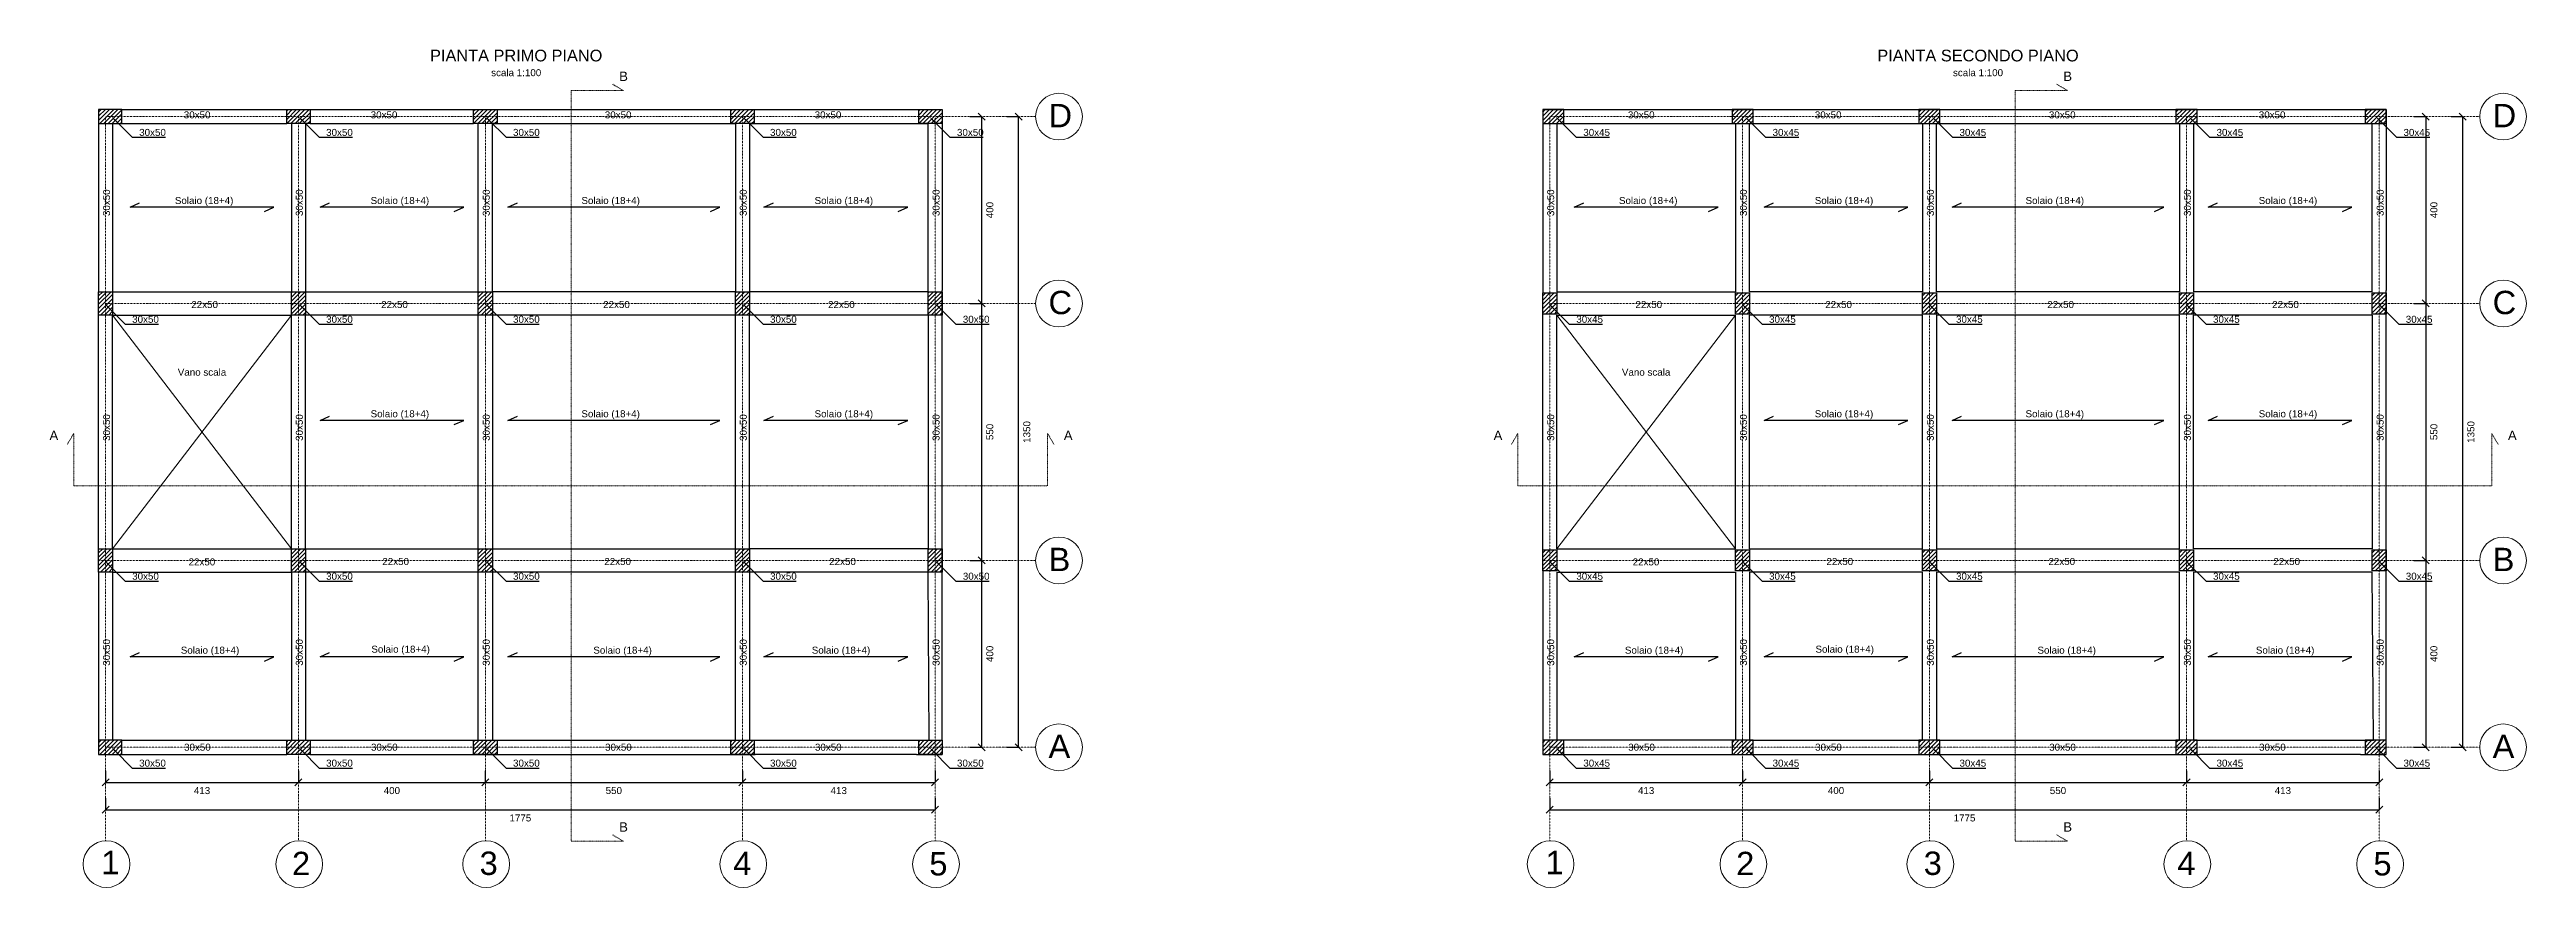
# Model space of a CAD drawing. Header units: millimetres. Extents: x -455371 to 117772, y -78417 to 116564.
# Drawn here: x -91593 to -38590, y -22450 to -4514 of the extents above; entities that cross this region are included whole.
import ezdxf
from ezdxf import colors
from ezdxf.entities.mleader import LeaderData, LeaderLine
from ezdxf.math import Vec2, Vec3

# ---------------------------------------------------------------- set-up
doc = ezdxf.new("R2010")
doc.units = ezdxf.units.MM
doc.linetypes.add('TRATTOPUNTO', pattern=[25.4, 12.7, -6.35, 0, -6.35])
doc.layers.get('0').update_dxf_attribs({"color": 255})
for name, color, linetype, lineweight in [('Cls', 7, 'Continuous', 25), ('fili fissi', 210, 'Continuous', 18), ('fili fissi tratteggiati', 210, 'TRATTOPUNTO', 18), ('quote', 5, 'Continuous', 15), ('Scritte', 7, 'Continuous', 15)]:
    doc.layers.add(name, color=color, linetype=linetype, lineweight=lineweight)
doc.layers.add('RETINI', color=253, linetype='Continuous')
doc.styles.get("Standard").update_dxf_attribs({"font": 'arial.ttf'})
doc.dimstyles.new('scala1 a 100', dxfattribs={"dimtxt": 150, "dimasz": 150, "dimexe": 0.18, "dimexo": 250, "dimgap": 100, "dimtad": 2, "dimdec": 0, "dimlfac": 0.1, "dimzin": 0, "dimdsep": 46, "dimtxsty": 'Standard', "dimblk": 'OBLIQUE', "dimcen": -100, "dimadec": 0, "dimazin": 0, "dimtfac": 1, "dimtdec": 0, "dimtofl": 0, "dimtmove": 0, "dimatfit": 3, "dimfxl": 250, "dimfxlon": 1, "dimtolj": 1, "dimtzin": 0, "dimarcsym": 0})

msp = doc.modelspace()

# ---------------------------------------------------------------- texts
at = {"layer": 'Scritte', "attachment_point": 1}
for s, width, gutter_width, heights, insert, char_height in [('\\pxqc;{\\H1.25x;PIANTA PRIMO PIANO\\P\\H0.6x;scala 1:100}', 4003.336, 0, [854.8], (-83608.6, -4518.1), 200), ('\\pxqc;{\\H1.25x;PIANTA SECONDO PIANO\\P\\H0.6x;scala 1:100}', 4759.812, 0, [854.8], (-52706.4, -4518.1), 200), ('\\pxqc;B', 437.901, 0, [313.3], (-79529, -4987.2), 200), ('\\pxqc;B', 437.901, 0, [313.3], (-48626.8, -4987.2), 200), ('D', 937.472, 12.5, [0], (-70216.4, -5678.9), 500), ('D', 937.472, 12.5, [0], (-39314.2, -5678.9), 500), ('30x50', 1161.595, 12.5, [0], (-88720.3, -5838.3), 150), ('30x50', 1161.595, 12.5, [0], (-84720.3, -5838.3), 150), ('30x50', 1161.595, 12.5, [0], (-79711.3, -5838.3), 150), ('30x50', 1161.595, 12.5, [0], (-75220.3, -5838.3), 150), ('30x50', 1161.595, 12.5, [0], (-57818.1, -5838.3), 150), ('30x50', 1161.595, 12.5, [0], (-53818.1, -5838.3), 150), ('30x50', 1161.595, 12.5, [0], (-48809.1, -5838.3), 150), ('30x50', 1161.595, 12.5, [0], (-44318.1, -5838.3), 150), ('Solaio (18+4)', 1399.609, 12.5, [0], (-88911.5, -7671.1), 150), ('Solaio (18+4)', 1399.609, 12.5, [0], (-84722.1, -7671.1), 150), ('Solaio (18+4)', 1399.609, 12.5, [0], (-80211.5, -7671.1), 150), ('Solaio (18+4)', 1399.609, 12.5, [0], (-75222.1, -7671.1), 150), ('Solaio (18+4)', 1399.609, 12.5, [0], (-58009.3, -7671.1), 150), ('Solaio (18+4)', 1399.609, 12.5, [0], (-53819.9, -7671.1), 150), ('Solaio (18+4)', 1399.609, 12.5, [0], (-49309.2, -7671.1), 150), ('Solaio (18+4)', 1399.609, 12.5, [0], (-44319.9, -7671.1), 150), ('22x50', 1161.595, 12.5, [0], (-88559.1, -9898.3), 150), ('22x50', 1161.595, 12.5, [0], (-84496.6, -9898.3), 150), ('22x50', 1161.595, 12.5, [0], (-79746.6, -9898.3), 150), ('22x50', 1161.595, 12.5, [0], (-74934.1, -9898.3), 150), ('C', 937.472, 12.5, [0], (-70216.4, -9678.9), 500), ('22x50', 1161.595, 12.5, [0], (-57656.8, -9898.3), 150), ('22x50', 1161.595, 12.5, [0], (-53594.3, -9898.3), 150), ('22x50', 1161.595, 12.5, [0], (-48844.3, -9898.3), 150), ('22x50', 1161.595, 12.5, [0], (-44031.8, -9898.3), 150), ('C', 937.472, 12.5, [0], (-39314.2, -9678.9), 500), ('Vano scala', 1399.609, 12.5, [0], (-88848.7, -11345.5), 150), ('Vano scala', 1399.609, 12.5, [0], (-57946.5, -11345.5), 150), ('\\pxqc;A', 437.901, 0, [313.3], (-91719.4, -12672.2), 200), ('Solaio (18+4)', 1399.609, 12.5, [0], (-84722.1, -12235.6), 150), ('Solaio (18+4)', 1399.609, 12.5, [0], (-80211.5, -12235.6), 150), ('Solaio (18+4)', 1399.609, 12.5, [0], (-75222.1, -12235.6), 150), ('\\pxqc;A', 437.901, 0, [313.3], (-70014.2, -12672.2), 200), ('\\pxqc;A', 437.901, 0, [313.3], (-60817.2, -12672.2), 200), ('Solaio (18+4)', 1399.609, 12.5, [0], (-53819.9, -12235.6), 150), ('Solaio (18+4)', 1399.609, 12.5, [0], (-49309.2, -12235.6), 150), ('Solaio (18+4)', 1399.609, 12.5, [0], (-44319.9, -12235.6), 150), ('\\pxqc;A', 437.901, 0, [313.3], (-39111.9, -12672.2), 200), ('B', 937.472, 12.5, [0], (-70216.4, -15178.9), 500), ('B', 937.472, 12.5, [0], (-39314.2, -15178.9), 500), ('22x50', 1161.595, 12.5, [0], (-88618, -15406.8), 150), ('22x50', 1161.595, 12.5, [0], (-84471.6, -15398.3), 150), ('22x50', 1161.595, 12.5, [0], (-79721.6, -15398.3), 150), ('22x50', 1161.595, 12.5, [0], (-74909.1, -15398.3), 150), ('22x50', 1161.595, 12.5, [0], (-57715.8, -15406.8), 150), ('22x50', 1161.595, 12.5, [0], (-53569.3, -15398.3), 150), ('22x50', 1161.595, 12.5, [0], (-48819.3, -15398.3), 150), ('22x50', 1161.595, 12.5, [0], (-44006.8, -15398.3), 150), ('Solaio (18+4)', 1399.609, 12.5, [0], (-88784.6, -17296.1), 150), ('Solaio (18+4)', 1399.609, 12.5, [0], (-84706.6, -17274.6), 150), ('Solaio (18+4)', 1399.609, 12.5, [0], (-79956.6, -17296.1), 150), ('Solaio (18+4)', 1399.609, 12.5, [0], (-75282.7, -17296.1), 150), ('Solaio (18+4)', 1399.609, 12.5, [0], (-57882.4, -17296.1), 150), ('Solaio (18+4)', 1399.609, 12.5, [0], (-53804.4, -17274.6), 150), ('Solaio (18+4)', 1399.609, 12.5, [0], (-49054.4, -17296.1), 150), ('Solaio (18+4)', 1399.609, 12.5, [0], (-44380.5, -17296.1), 150), ('30x50', 96.457, 12.5, [0], (-88714.5, -19373.1), 150), ('30x50', 1161.595, 12.5, [0], (-84714.5, -19373.1), 150), ('30x50', 1161.595, 12.5, [0], (-79705.5, -19373.1), 150), ('30x50', 1161.595, 12.5, [0], (-75214.5, -19373.1), 150), ('A', 937.472, 12.5, [0], (-70216.4, -19178.9), 500), ('30x50', 96.457, 12.5, [0], (-57812.2, -19373.1), 150), ('30x50', 1161.595, 12.5, [0], (-53812.2, -19373.1), 150), ('30x50', 1161.595, 12.5, [0], (-48803.2, -19373.1), 150), ('30x50', 1161.595, 12.5, [0], (-44312.2, -19373.1), 150), ('A', 937.472, 12.5, [0], (-39314.2, -19178.9), 500), ('\\pxqc;B', 437.901, 0, [313.3], (-79529, -21055), 200), ('\\pxqc;B', 437.901, 0, [313.3], (-48626.8, -21055), 200), ('1', 937.472, 12.5, [0], (-90485.3, -21665.7), 500), ('2', 937.472, 12.5, [0], (-86404.2, -21686.4), 500), ('3', 937.472, 12.5, [0], (-82390.8, -21681.8), 500), ('4', 937.472, 12.5, [0], (-76962.2, -21686.4), 500), ('5', 937.472, 12.5, [0], (-72767.4, -21692.7), 500), ('1', 937.472, 12.5, [0], (-59583.1, -21665.7), 500), ('2', 937.472, 12.5, [0], (-55502, -21686.4), 500), ('3', 937.472, 12.5, [0], (-51488.5, -21681.8), 500), ('4', 937.472, 12.5, [0], (-46060, -21686.4), 500), ('5', 937.472, 12.5, [0], (-41865.2, -21692.7), 500)]:
    msp.add_mtext_dynamic_manual_height_columns(s, width=width, gutter_width=gutter_width, heights=heights, dxfattribs=dict(at, insert=insert, char_height=char_height))
at = {"layer": 'Scritte', "char_height": 150, "attachment_point": 1, "rotation": 90}
for insert in [(-90448, -8078.6), (-86323, -8078.6), (-82323, -8078.6), (-76823, -8078.6), (-72698, -8078.6), (-59545.7, -8078.6), (-55420.7, -8078.6), (-51420.7, -8078.6), (-45920.7, -8078.6), (-41795.7, -8078.6), (-90448, -12891.1), (-86323, -12891.1), (-82323, -12891.1), (-76823, -12891.1), (-72698, -12891.1), (-59545.7, -12891.1), (-55420.7, -12891.1), (-51420.7, -12891.1), (-45920.7, -12891.1), (-41795.7, -12891.1), (-90448, -17703.6), (-86323, -17703.6), (-82323, -17703.6), (-76823, -17703.6), (-72698, -17703.6), (-59545.7, -17703.6), (-55420.7, -17703.6), (-51420.7, -17703.6), (-45920.7, -17703.6), (-41795.7, -17703.6)]:
    msp.add_mtext_dynamic_manual_height_columns('30x50', width=1136.536, gutter_width=12.5, heights=[0], dxfattribs=dict(at, insert=insert))

# ---------------------------------------------------------------- blocks, each defined once
blk = doc.blocks.new('_Oblique')
at = {"color": 0, "linetype": 'ByBlock', "lineweight": -2}
blk.add_line((-0.5, -0.5), (0.5, 0.5), dxfattribs=at)
blk = doc.blocks.new('*D2129')
at = {"layer": 'Defpoints', "color": 0, "transparency": 16777216}
for p in [(-72493, -5950), (-72493, -9950), (-71649, -9950)]:
    blk.add_point(p, dxfattribs=at)
at = {"layer": 'quote', "color": 0, "lineweight": -2, "transparency": 16777216}
for p, q in [((-71899, -5950), (-71649, -5950)), ((-71649, -5950), (-71649, -9950)), ((-71899, -9950), (-71649, -9950))]:
    blk.add_line(p, q, dxfattribs=at)
at = {"layer": 'quote', "color": 0, "lineweight": -2, "transparency": 16777216, "xscale": 150, "yscale": 150, "zscale": 150}
for p, rotation in [((-71649, -5950), 90), ((-71649, -9950), 270)]:
    blk.add_blockref('_Oblique', p, dxfattribs=dict(at, rotation=rotation))
at = {"layer": 'quote', "color": 0, "transparency": 16777216, "insert": (-71472, -7950), "char_height": 150, "attachment_point": 5, "rotation": 90}
blk.add_mtext('\\A1;400', dxfattribs=at)
blk = doc.blocks.new('*D2130')
at = {"layer": 'Defpoints', "color": 0, "transparency": 16777216}
for p in [(-72493, -9950), (-72643, -15450), (-71649, -15450)]:
    blk.add_point(p, dxfattribs=at)
at = {"layer": 'quote', "color": 0, "lineweight": -2, "transparency": 16777216}
for p, q in [((-71899, -9950), (-71649, -9950)), ((-71649, -9950), (-71649, -15450)), ((-71899, -15450), (-71649, -15450))]:
    blk.add_line(p, q, dxfattribs=at)
at = {"layer": 'quote', "color": 0, "lineweight": -2, "transparency": 16777216, "xscale": 150, "yscale": 150, "zscale": 150}
for p, rotation in [((-71649, -9950), 90), ((-71649, -15450), 270)]:
    blk.add_blockref('_Oblique', p, dxfattribs=dict(at, rotation=rotation))
at = {"layer": 'quote', "color": 0, "transparency": 16777216, "insert": (-71472, -12700), "char_height": 150, "attachment_point": 5, "rotation": 90}
blk.add_mtext('\\A1;550', dxfattribs=at)
blk = doc.blocks.new('*D2131')
at = {"layer": 'Defpoints', "color": 0, "transparency": 16777216}
for p in [(-72643, -15450), (-72643, -19450), (-71649, -19450)]:
    blk.add_point(p, dxfattribs=at)
at = {"layer": 'quote', "color": 0, "lineweight": -2, "transparency": 16777216}
for p, q in [((-71899, -15450), (-71649, -15450)), ((-71649, -15450), (-71649, -19450)), ((-71899, -19450), (-71649, -19450))]:
    blk.add_line(p, q, dxfattribs=at)
at = {"layer": 'quote', "color": 0, "lineweight": -2, "transparency": 16777216, "xscale": 150, "yscale": 150, "zscale": 150}
for p, rotation in [((-71649, -15450), 90), ((-71649, -19450), 270)]:
    blk.add_blockref('_Oblique', p, dxfattribs=dict(at, rotation=rotation))
at = {"layer": 'quote', "color": 0, "transparency": 16777216, "insert": (-71472, -17450), "char_height": 150, "attachment_point": 5, "rotation": 90}
blk.add_mtext('\\A1;400', dxfattribs=at)
blk = doc.blocks.new('*D2132')
at = {"layer": 'Defpoints', "color": 0, "transparency": 16777216}
for p in [(-90393, -19450), (-86268, -19450), (-86268, -20200)]:
    blk.add_point(p, dxfattribs=at)
at = {"layer": 'quote', "color": 0, "lineweight": -2, "transparency": 16777216}
for p, q in [((-90393, -19950), (-90393, -20200)), ((-86268, -19950), (-86268, -20200)), ((-90393, -20200), (-86268, -20200))]:
    blk.add_line(p, q, dxfattribs=at)
at = {"layer": 'quote', "color": 0, "lineweight": -2, "transparency": 16777216, "xscale": 150, "yscale": 150, "zscale": 150, "rotation": 180}
blk.add_blockref('_Oblique', (-90393, -20200), dxfattribs=at)
at = {"layer": 'quote', "color": 0, "lineweight": -2, "transparency": 16777216, "xscale": 150, "yscale": 150, "zscale": 150}
blk.add_blockref('_Oblique', (-86268, -20200), dxfattribs=at)
at = {"layer": 'quote', "color": 0, "transparency": 16777216, "insert": (-88330, -20377), "char_height": 150, "attachment_point": 5}
blk.add_mtext('\\A1;413', dxfattribs=at)
blk = doc.blocks.new('*D2133')
at = {"layer": 'Defpoints', "color": 0, "transparency": 16777216}
for p in [(-86268, -19450), (-82268, -19450), (-82268, -20200)]:
    blk.add_point(p, dxfattribs=at)
at = {"layer": 'quote', "color": 0, "lineweight": -2, "transparency": 16777216}
for p, q in [((-86268, -19950), (-86268, -20200)), ((-82268, -19950), (-82268, -20200)), ((-86268, -20200), (-82268, -20200))]:
    blk.add_line(p, q, dxfattribs=at)
at = {"layer": 'quote', "color": 0, "lineweight": -2, "transparency": 16777216, "xscale": 150, "yscale": 150, "zscale": 150, "rotation": 180}
blk.add_blockref('_Oblique', (-86268, -20200), dxfattribs=at)
at = {"layer": 'quote', "color": 0, "lineweight": -2, "transparency": 16777216, "xscale": 150, "yscale": 150, "zscale": 150}
blk.add_blockref('_Oblique', (-82268, -20200), dxfattribs=at)
at = {"layer": 'quote', "color": 0, "transparency": 16777216, "insert": (-84268, -20377), "char_height": 150, "attachment_point": 5}
blk.add_mtext('\\A1;400', dxfattribs=at)
blk = doc.blocks.new('*D2134')
at = {"layer": 'Defpoints', "color": 0, "transparency": 16777216}
for p in [(-82268, -19450), (-76768, -19450), (-76768, -20200)]:
    blk.add_point(p, dxfattribs=at)
at = {"layer": 'quote', "color": 0, "lineweight": -2, "transparency": 16777216}
for p, q in [((-82268, -19950), (-82268, -20200)), ((-76768, -19950), (-76768, -20200)), ((-82268, -20200), (-76768, -20200))]:
    blk.add_line(p, q, dxfattribs=at)
at = {"layer": 'quote', "color": 0, "lineweight": -2, "transparency": 16777216, "xscale": 150, "yscale": 150, "zscale": 150, "rotation": 180}
blk.add_blockref('_Oblique', (-82268, -20200), dxfattribs=at)
at = {"layer": 'quote', "color": 0, "lineweight": -2, "transparency": 16777216, "xscale": 150, "yscale": 150, "zscale": 150}
blk.add_blockref('_Oblique', (-76768, -20200), dxfattribs=at)
at = {"layer": 'quote', "color": 0, "transparency": 16777216, "insert": (-79518, -20377), "char_height": 150, "attachment_point": 5}
blk.add_mtext('\\A1;550', dxfattribs=at)
blk = doc.blocks.new('*D2135')
at = {"layer": 'Defpoints', "color": 0, "transparency": 16777216}
for p in [(-76768, -19450), (-72643, -19450), (-72643, -20200)]:
    blk.add_point(p, dxfattribs=at)
at = {"layer": 'quote', "color": 0, "lineweight": -2, "transparency": 16777216}
for p, q in [((-76768, -19950), (-76768, -20200)), ((-72643, -19950), (-72643, -20200)), ((-76768, -20200), (-72643, -20200))]:
    blk.add_line(p, q, dxfattribs=at)
at = {"layer": 'quote', "color": 0, "lineweight": -2, "transparency": 16777216, "xscale": 150, "yscale": 150, "zscale": 150, "rotation": 180}
blk.add_blockref('_Oblique', (-76768, -20200), dxfattribs=at)
at = {"layer": 'quote', "color": 0, "lineweight": -2, "transparency": 16777216, "xscale": 150, "yscale": 150, "zscale": 150}
blk.add_blockref('_Oblique', (-72643, -20200), dxfattribs=at)
at = {"layer": 'quote', "color": 0, "transparency": 16777216, "insert": (-74705, -20377), "char_height": 150, "attachment_point": 5}
blk.add_mtext('\\A1;413', dxfattribs=at)
blk = doc.blocks.new('*D2136')
at = {"layer": 'Defpoints', "color": 0, "transparency": 16777216}
for p in [(-90393, -19450), (-72643, -19450), (-72643, -20786)]:
    blk.add_point(p, dxfattribs=at)
at = {"layer": 'quote', "color": 0, "lineweight": -2, "transparency": 16777216}
for p, q in [((-90393, -20536), (-90393, -20786)), ((-72643, -20536), (-72643, -20786)), ((-90393, -20786), (-72643, -20786))]:
    blk.add_line(p, q, dxfattribs=at)
at = {"layer": 'quote', "color": 0, "lineweight": -2, "transparency": 16777216, "xscale": 150, "yscale": 150, "zscale": 150, "rotation": 180}
blk.add_blockref('_Oblique', (-90393, -20786), dxfattribs=at)
at = {"layer": 'quote', "color": 0, "lineweight": -2, "transparency": 16777216, "xscale": 150, "yscale": 150, "zscale": 150}
blk.add_blockref('_Oblique', (-72643, -20786), dxfattribs=at)
at = {"layer": 'quote', "color": 0, "transparency": 16777216, "insert": (-81518, -20963), "char_height": 150, "attachment_point": 5}
blk.add_mtext('\\A1;1775', dxfattribs=at)
blk = doc.blocks.new('*D2137')
at = {"layer": 'Defpoints', "color": 0, "transparency": 16777216}
for p in [(-72643, -5950), (-70856, -5950), (-72643, -19450)]:
    blk.add_point(p, dxfattribs=at)
at = {"layer": 'quote', "color": 0, "lineweight": -2, "transparency": 16777216}
for p, q in [((-71106, -5950), (-70856, -5950)), ((-70856, -19450), (-70856, -5950)), ((-71106, -19450), (-70856, -19450))]:
    blk.add_line(p, q, dxfattribs=at)
at = {"layer": 'quote', "color": 0, "lineweight": -2, "transparency": 16777216, "xscale": 150, "yscale": 150, "zscale": 150}
for p, rotation in [((-70856, -5950), 90), ((-70856, -19450), 270)]:
    blk.add_blockref('_Oblique', p, dxfattribs=dict(at, rotation=rotation))
at = {"layer": 'quote', "color": 0, "transparency": 16777216, "insert": (-70680, -12700), "char_height": 150, "attachment_point": 5, "rotation": 90}
blk.add_mtext('\\A1;1350', dxfattribs=at)
blk = doc.blocks.new('*D2139')
at = {"layer": 'Defpoints', "color": 0, "transparency": 16777216}
for p in [(-41590, -5950), (-41590, -9950), (-40747, -9950)]:
    blk.add_point(p, dxfattribs=at)
at = {"layer": 'quote', "color": 0, "lineweight": -2, "transparency": 16777216}
for p, q in [((-40997, -5950), (-40747, -5950)), ((-40747, -5950), (-40747, -9950)), ((-40997, -9950), (-40747, -9950))]:
    blk.add_line(p, q, dxfattribs=at)
at = {"layer": 'quote', "color": 0, "lineweight": -2, "transparency": 16777216, "xscale": 150, "yscale": 150, "zscale": 150}
for p, rotation in [((-40747, -5950), 90), ((-40747, -9950), 270)]:
    blk.add_blockref('_Oblique', p, dxfattribs=dict(at, rotation=rotation))
at = {"layer": 'quote', "color": 0, "transparency": 16777216, "insert": (-40570, -7950), "char_height": 150, "attachment_point": 5, "rotation": 90}
blk.add_mtext('\\A1;400', dxfattribs=at)
blk = doc.blocks.new('*D2140')
at = {"layer": 'Defpoints', "color": 0, "transparency": 16777216}
for p in [(-41590, -9950), (-41740, -15450), (-40747, -15450)]:
    blk.add_point(p, dxfattribs=at)
at = {"layer": 'quote', "color": 0, "lineweight": -2, "transparency": 16777216}
for p, q in [((-40997, -9950), (-40747, -9950)), ((-40747, -9950), (-40747, -15450)), ((-40997, -15450), (-40747, -15450))]:
    blk.add_line(p, q, dxfattribs=at)
at = {"layer": 'quote', "color": 0, "lineweight": -2, "transparency": 16777216, "xscale": 150, "yscale": 150, "zscale": 150}
for p, rotation in [((-40747, -9950), 90), ((-40747, -15450), 270)]:
    blk.add_blockref('_Oblique', p, dxfattribs=dict(at, rotation=rotation))
at = {"layer": 'quote', "color": 0, "transparency": 16777216, "insert": (-40570, -12700), "char_height": 150, "attachment_point": 5, "rotation": 90}
blk.add_mtext('\\A1;550', dxfattribs=at)
blk = doc.blocks.new('*D2141')
at = {"layer": 'Defpoints', "color": 0, "transparency": 16777216}
for p in [(-41740, -15450), (-41740, -19450), (-40747, -19450)]:
    blk.add_point(p, dxfattribs=at)
at = {"layer": 'quote', "color": 0, "lineweight": -2, "transparency": 16777216}
for p, q in [((-40997, -15450), (-40747, -15450)), ((-40747, -15450), (-40747, -19450)), ((-40997, -19450), (-40747, -19450))]:
    blk.add_line(p, q, dxfattribs=at)
at = {"layer": 'quote', "color": 0, "lineweight": -2, "transparency": 16777216, "xscale": 150, "yscale": 150, "zscale": 150}
for p, rotation in [((-40747, -15450), 90), ((-40747, -19450), 270)]:
    blk.add_blockref('_Oblique', p, dxfattribs=dict(at, rotation=rotation))
at = {"layer": 'quote', "color": 0, "transparency": 16777216, "insert": (-40570, -17450), "char_height": 150, "attachment_point": 5, "rotation": 90}
blk.add_mtext('\\A1;400', dxfattribs=at)
blk = doc.blocks.new('*D2142')
at = {"layer": 'Defpoints', "color": 0, "transparency": 16777216}
for p in [(-59490, -19450), (-55365, -19450), (-55365, -20200)]:
    blk.add_point(p, dxfattribs=at)
at = {"layer": 'quote', "color": 0, "lineweight": -2, "transparency": 16777216}
for p, q in [((-59490, -19950), (-59490, -20200)), ((-55365, -19950), (-55365, -20200)), ((-59490, -20200), (-55365, -20200))]:
    blk.add_line(p, q, dxfattribs=at)
at = {"layer": 'quote', "color": 0, "lineweight": -2, "transparency": 16777216, "xscale": 150, "yscale": 150, "zscale": 150, "rotation": 180}
blk.add_blockref('_Oblique', (-59490, -20200), dxfattribs=at)
at = {"layer": 'quote', "color": 0, "lineweight": -2, "transparency": 16777216, "xscale": 150, "yscale": 150, "zscale": 150}
blk.add_blockref('_Oblique', (-55365, -20200), dxfattribs=at)
at = {"layer": 'quote', "color": 0, "transparency": 16777216, "insert": (-57428, -20377), "char_height": 150, "attachment_point": 5}
blk.add_mtext('\\A1;413', dxfattribs=at)
blk = doc.blocks.new('*D2143')
at = {"layer": 'Defpoints', "color": 0, "transparency": 16777216}
for p in [(-55365, -19450), (-51365, -19450), (-51365, -20200)]:
    blk.add_point(p, dxfattribs=at)
at = {"layer": 'quote', "color": 0, "lineweight": -2, "transparency": 16777216}
for p, q in [((-55365, -19950), (-55365, -20200)), ((-51365, -19950), (-51365, -20200)), ((-55365, -20200), (-51365, -20200))]:
    blk.add_line(p, q, dxfattribs=at)
at = {"layer": 'quote', "color": 0, "lineweight": -2, "transparency": 16777216, "xscale": 150, "yscale": 150, "zscale": 150, "rotation": 180}
blk.add_blockref('_Oblique', (-55365, -20200), dxfattribs=at)
at = {"layer": 'quote', "color": 0, "lineweight": -2, "transparency": 16777216, "xscale": 150, "yscale": 150, "zscale": 150}
blk.add_blockref('_Oblique', (-51365, -20200), dxfattribs=at)
at = {"layer": 'quote', "color": 0, "transparency": 16777216, "insert": (-53365, -20377), "char_height": 150, "attachment_point": 5}
blk.add_mtext('\\A1;400', dxfattribs=at)
blk = doc.blocks.new('*D2144')
at = {"layer": 'Defpoints', "color": 0, "transparency": 16777216}
for p in [(-51365, -19450), (-45865, -19450), (-45865, -20200)]:
    blk.add_point(p, dxfattribs=at)
at = {"layer": 'quote', "color": 0, "lineweight": -2, "transparency": 16777216}
for p, q in [((-51365, -19950), (-51365, -20200)), ((-45865, -19950), (-45865, -20200)), ((-51365, -20200), (-45865, -20200))]:
    blk.add_line(p, q, dxfattribs=at)
at = {"layer": 'quote', "color": 0, "lineweight": -2, "transparency": 16777216, "xscale": 150, "yscale": 150, "zscale": 150, "rotation": 180}
blk.add_blockref('_Oblique', (-51365, -20200), dxfattribs=at)
at = {"layer": 'quote', "color": 0, "lineweight": -2, "transparency": 16777216, "xscale": 150, "yscale": 150, "zscale": 150}
blk.add_blockref('_Oblique', (-45865, -20200), dxfattribs=at)
at = {"layer": 'quote', "color": 0, "transparency": 16777216, "insert": (-48615, -20377), "char_height": 150, "attachment_point": 5}
blk.add_mtext('\\A1;550', dxfattribs=at)
blk = doc.blocks.new('*D2145')
at = {"layer": 'Defpoints', "color": 0, "transparency": 16777216}
for p in [(-45865, -19450), (-41740, -19450), (-41740, -20200)]:
    blk.add_point(p, dxfattribs=at)
at = {"layer": 'quote', "color": 0, "lineweight": -2, "transparency": 16777216}
for p, q in [((-45865, -19950), (-45865, -20200)), ((-41740, -19950), (-41740, -20200)), ((-45865, -20200), (-41740, -20200))]:
    blk.add_line(p, q, dxfattribs=at)
at = {"layer": 'quote', "color": 0, "lineweight": -2, "transparency": 16777216, "xscale": 150, "yscale": 150, "zscale": 150, "rotation": 180}
blk.add_blockref('_Oblique', (-45865, -20200), dxfattribs=at)
at = {"layer": 'quote', "color": 0, "lineweight": -2, "transparency": 16777216, "xscale": 150, "yscale": 150, "zscale": 150}
blk.add_blockref('_Oblique', (-41740, -20200), dxfattribs=at)
at = {"layer": 'quote', "color": 0, "transparency": 16777216, "insert": (-43803, -20377), "char_height": 150, "attachment_point": 5}
blk.add_mtext('\\A1;413', dxfattribs=at)
blk = doc.blocks.new('*D2138')
at = {"layer": 'Defpoints', "color": 0, "transparency": 16777216}
for p in [(-59490, -19450), (-41740, -19450), (-41740, -20786)]:
    blk.add_point(p, dxfattribs=at)
at = {"layer": 'quote', "color": 0, "lineweight": -2, "transparency": 16777216}
for p, q in [((-59490, -20536), (-59490, -20786)), ((-41740, -20536), (-41740, -20786)), ((-59490, -20786), (-41740, -20786))]:
    blk.add_line(p, q, dxfattribs=at)
at = {"layer": 'quote', "color": 0, "lineweight": -2, "transparency": 16777216, "xscale": 150, "yscale": 150, "zscale": 150, "rotation": 180}
blk.add_blockref('_Oblique', (-59490, -20786), dxfattribs=at)
at = {"layer": 'quote', "color": 0, "lineweight": -2, "transparency": 16777216, "xscale": 150, "yscale": 150, "zscale": 150}
blk.add_blockref('_Oblique', (-41740, -20786), dxfattribs=at)
at = {"layer": 'quote', "color": 0, "transparency": 16777216, "insert": (-50615, -20963), "char_height": 150, "attachment_point": 5}
blk.add_mtext('\\A1;1775', dxfattribs=at)
blk = doc.blocks.new('*D2146')
at = {"layer": 'Defpoints', "color": 0, "transparency": 16777216}
for p in [(-41740, -5950), (-39954, -5950), (-41740, -19450)]:
    blk.add_point(p, dxfattribs=at)
at = {"layer": 'quote', "color": 0, "lineweight": -2, "transparency": 16777216}
for p, q in [((-40204, -5950), (-39954, -5950)), ((-39954, -19450), (-39954, -5950)), ((-40204, -19450), (-39954, -19450))]:
    blk.add_line(p, q, dxfattribs=at)
at = {"layer": 'quote', "color": 0, "lineweight": -2, "transparency": 16777216, "xscale": 150, "yscale": 150, "zscale": 150}
for p, rotation in [((-39954, -5950), 90), ((-39954, -19450), 270)]:
    blk.add_blockref('_Oblique', p, dxfattribs=dict(at, rotation=rotation))
at = {"layer": 'quote', "color": 0, "transparency": 16777216, "insert": (-39778, -12700), "char_height": 150, "attachment_point": 5, "rotation": 90}
blk.add_mtext('\\A1;1350', dxfattribs=at)

# ---------------------------------------------------------------- dimensions: what is measured, and where the dimension line sits
at = {"layer": 'quote'}
for base, p1, p2, picture, middle in [((-70856.4, -5950.4), (-72642.6, -19450.4), (-72642.6, -5950.4), '*D2137', (-70679.8, -12700.4)), ((-71649, -9950.4), (-72492.6, -5950.4), (-72492.6, -9950.4), '*D2129', (-71472.4, -7950.4)), ((-39954.2, -5950.4), (-41740.3, -19450.4), (-41740.3, -5950.4), '*D2146', (-39777.6, -12700.4)), ((-40746.7, -9950.4), (-41590.3, -5950.4), (-41590.3, -9950.4), '*D2139', (-40570.1, -7950.4))]:
    dim = msp.add_linear_dim(base=base, p1=p1, p2=p2, angle=90, dimstyle='scala1 a 100', dxfattribs=at)
    dim.commit()
    dim.dimension.update_dxf_attribs({"geometry": picture, "text_midpoint": middle})
for base, p1, p2, picture, middle in [((-71649, -15450.4), (-72492.6, -9950.4), (-72642.6, -15450.4), '*D2130', (-71472.4, -12700.4)), ((-40746.7, -15450.4), (-41590.3, -9950.4), (-41740.3, -15450.4), '*D2140', (-40570.1, -12700.4)), ((-71649, -19450.4), (-72642.6, -15450.4), (-72642.6, -19450.4), '*D2131', (-71472.4, -17450.4)), ((-40746.7, -19450.4), (-41740.3, -15450.4), (-41740.3, -19450.4), '*D2141', (-40570.1, -17450.4))]:
    dim = msp.add_linear_dim(base=base, p1=p1, p2=p2, angle=90, dimstyle='scala1 a 100', override={"dimtmove": 1}, dxfattribs=at)
    dim.commit()
    dim.dimension.update_dxf_attribs({"geometry": picture, "text_midpoint": middle})
for base, p1, p2, picture, middle in [((-86267.5538952, -20200.0565188), (-90392.5538952, -19450.4367595), (-86267.5538952, -19450.4367595), '*D2132', (-88330.0538952, -20376.6936266)), ((-72642.6, -20786.3), (-90392.6, -19450.4), (-72642.6, -19450.4), '*D2136', (-81517.6, -20962.9)), ((-55365.3098744, -20200.0565188), (-59490.3098744, -19450.4367595), (-55365.3098744, -19450.4367595), '*D2142', (-57427.8098744, -20376.6936266)), ((-41740.3, -20786.3), (-59490.3, -19450.4), (-41740.3, -19450.4), '*D2138', (-50615.3, -20962.9))]:
    dim = msp.add_linear_dim(base=base, p1=p1, p2=p2, dimstyle='scala1 a 100', dxfattribs=at)
    dim.commit()
    dim.dimension.update_dxf_attribs({"geometry": picture, "text_midpoint": middle})
for base, p1, p2, picture, middle in [((-82267.6, -20200.1), (-86267.6, -19450.4), (-82267.6, -19450.4), '*D2133', (-84267.6, -20376.6)), ((-76767.6, -20200.1), (-82267.6, -19450.4), (-76767.6, -19450.4), '*D2134', (-79517.6, -20376.6)), ((-72642.5538952, -20200.0565188), (-76767.5538952, -19450.4367595), (-72642.5538952, -19450.4367595), '*D2135', (-74705.0538952, -20376.6936266)), ((-51365.3, -20200.1), (-55365.3, -19450.4), (-51365.3, -19450.4), '*D2143', (-53365.3, -20376.6)), ((-45865.3, -20200.1), (-51365.3, -19450.4), (-45865.3, -19450.4), '*D2144', (-48615.3, -20376.6)), ((-41740.3098744, -20200.0565188), (-45865.3098744, -19450.4367595), (-41740.3098744, -19450.4367595), '*D2145', (-43802.8098744, -20376.6936266))]:
    dim = msp.add_linear_dim(base=base, p1=p1, p2=p2, dimstyle='scala1 a 100', override={"dimtmove": 1}, dxfattribs=at)
    dim.commit()
    dim.dimension.update_dxf_attribs({"geometry": picture, "text_midpoint": middle})

# ---------------------------------------------------------------- hatches: boundary and pattern name
at = {"layer": 'RETINI'}
h = msp.add_hatch(dxfattribs=at)
h.set_pattern_fill('ANSI31', color=256, scale=20)
h.set_pattern_definition([(45, (12989.58, -52022.914), (-44.90128, 44.90128), [])])
h.paths.add_polyline_path([(-90392.6, -5800.4), (-90542.6, -5800.4), (-90542.6, -6100.4), (-90392.6, -6100.4)])
h.paths.add_polyline_path([(-90042.6, -5800.4), (-90392.6, -5800.4), (-90392.6, -6100.4), (-90042.6, -6100.4)])
h = msp.add_hatch(dxfattribs=at)
h.set_pattern_fill('ANSI31', color=256, scale=20)
h.set_pattern_definition([(45, (16989.58, -52022.914), (-44.90128, 44.90128), [])])
h.paths.add_polyline_path([(-86392.6, -5800.4), (-86517.6, -5800.4), (-86517.6, -6100.4), (-86392.6, -6100.4)])
h.paths.add_polyline_path([(-86017.6, -5800.4), (-86392.6, -5800.4), (-86392.6, -6100.4), (-86017.6, -6100.4)])
h = msp.add_hatch(dxfattribs=at)
h.set_pattern_fill('ANSI31', color=256, scale=20)
h.set_pattern_definition([(45, (20989.58, -52022.914), (-44.90128, 44.90128), [])])
h.paths.add_polyline_path([(-82392.6, -5800.4), (-82517.6, -5800.4), (-82517.6, -6100.4), (-82392.6, -6100.4)])
h.paths.add_polyline_path([(-82017.6, -5800.4), (-82392.6, -5800.4), (-82392.6, -6100.4), (-82017.6, -6100.4)])
h = msp.add_hatch(dxfattribs=at)
h.set_pattern_fill('ANSI31', color=256, scale=20)
h.set_pattern_definition([(45, (26489.58, -52022.914), (-44.90128, 44.90128), [])])
h.paths.add_polyline_path([(-76892.6, -5800.4), (-77017.6, -5800.4), (-77017.6, -6100.4), (-76892.6, -6100.4)])
h.paths.add_polyline_path([(-76517.6, -5800.4), (-76892.6, -5800.4), (-76892.6, -6100.4), (-76517.6, -6100.4)])
h = msp.add_hatch(dxfattribs=at)
h.set_pattern_fill('ANSI31', color=256, scale=20)
h.set_pattern_definition([(45, (30514.58, -52022.914), (-44.90128, 44.90128), [])])
h.paths.add_polyline_path([(-72867.6, -5800.4), (-72992.6, -5800.4), (-72992.6, -6100.4), (-72867.6, -6100.4)])
h.paths.add_polyline_path([(-72492.6, -5800.4), (-72867.6, -5800.4), (-72867.6, -6100.4), (-72492.6, -6100.4)])
h = msp.add_hatch(dxfattribs=at)
h.set_pattern_fill('ANSI31', color=256, scale=20)
h.set_pattern_definition([(45, (43891.82, -52022.914), (-44.90128, 44.90128), [])])
h.paths.add_polyline_path([(-59490.3, -5800.4), (-59640.3, -5800.4), (-59640.3, -6100.4), (-59490.3, -6100.4)])
h.paths.add_polyline_path([(-59190.3, -5800.4), (-59490.3, -5800.4), (-59490.3, -6100.4), (-59190.3, -6100.4)])
h = msp.add_hatch(dxfattribs=at)
h.set_pattern_fill('ANSI31', color=256, scale=20)
h.set_pattern_definition([(45, (47941.82, -52022.914), (-44.90128, 44.90128), [])])
h.paths.add_polyline_path([(-55440.3, -5800.4), (-55590.3, -5800.4), (-55590.3, -6100.4), (-55440.3, -6100.4)])
h.paths.add_polyline_path([(-55140.3, -5800.4), (-55440.3, -5800.4), (-55440.3, -6100.4), (-55140.3, -6100.4)])
h = msp.add_hatch(dxfattribs=at)
h.set_pattern_fill('ANSI31', color=256, scale=20)
h.set_pattern_definition([(45, (51941.82, -52022.914), (-44.90128, 44.90128), [])])
h.paths.add_polyline_path([(-51440.3, -5800.4), (-51590.3, -5800.4), (-51590.3, -6100.4), (-51440.3, -6100.4)])
h.paths.add_polyline_path([(-51140.3, -5800.4), (-51440.3, -5800.4), (-51440.3, -6100.4), (-51140.3, -6100.4)])
h = msp.add_hatch(dxfattribs=at)
h.set_pattern_fill('ANSI31', color=256, scale=20)
h.set_pattern_definition([(45, (57441.82, -52022.914), (-44.90128, 44.90128), [])])
h.paths.add_polyline_path([(-45940.3, -5800.4), (-46090.3, -5800.4), (-46090.3, -6100.4), (-45940.3, -6100.4)])
h.paths.add_polyline_path([(-45640.3, -5800.4), (-45940.3, -5800.4), (-45940.3, -6100.4), (-45640.3, -6100.4)])
h = msp.add_hatch(dxfattribs=at)
h.set_pattern_fill('ANSI31', color=256, scale=20)
h.set_pattern_definition([(45, (61491.82, -52022.914), (-44.90128, 44.90128), [])])
h.paths.add_polyline_path([(-41890.3, -5800.4), (-42040.3, -5800.4), (-42040.3, -6100.4), (-41890.3, -6100.4)])
h.paths.add_polyline_path([(-41590.3, -5800.4), (-41890.3, -5800.4), (-41890.3, -6100.4), (-41590.3, -6100.4)])
h = msp.add_hatch(dxfattribs=at)
h.set_pattern_fill('ANSI31', color=256, scale=20)
h.set_pattern_definition([(45, (0, 5500), (-44.90128, 44.90128), [])])
h.paths.add_polyline_path([(-90392.6, -9700.4), (-90542.6, -9700.4), (-90542.6, -10200.4), (-90392.6, -10200.4)])
h.paths.add_polyline_path([(-90242.6, -9700.4), (-90392.6, -9700.4), (-90392.6, -9950.4), (-90242.6, -9950.4)])
h.paths.add_polyline_path([(-90242.6, -9950.4), (-90392.6, -9950.4), (-90392.6, -10200.4), (-90242.6, -10200.4)])
h = msp.add_hatch(dxfattribs=at)
h.set_pattern_fill('ANSI31', color=256, scale=20)
h.set_pattern_definition([(45, (17114.58, -60022.914), (-44.90128, 44.90128), [])])
h.paths.add_polyline_path([(-86117.6, -9950.4), (-86267.6, -9950.4), (-86267.6, -10200.4), (-86117.6, -10200.4)])
h.paths.add_polyline_path([(-86267.6, -9950.4), (-86267.6, -9700.4), (-86417.6, -9700.4), (-86417.6, -10200.4), (-86267.6, -10200.4)])
h.paths.add_polyline_path([(-86117.6, -9700.4), (-86267.6, -9700.4), (-86267.6, -9950.4), (-86117.6, -9950.4)])
h = msp.add_hatch(dxfattribs=at)
h.set_pattern_fill('ANSI31', color=256, scale=20)
h.set_pattern_definition([(45, (21114.58, -60022.914), (-44.90128, 44.90128), [])])
h.paths.add_polyline_path([(-82117.6, -9950.4), (-82267.6, -9950.4), (-82267.6, -10200.4), (-82117.6, -10200.4)])
h.paths.add_polyline_path([(-82267.6, -9950.4), (-82267.6, -9700.4), (-82417.6, -9700.4), (-82417.6, -10200.4), (-82267.6, -10200.4)])
h.paths.add_polyline_path([(-82117.6, -9700.4), (-82267.6, -9700.4), (-82267.6, -9950.4), (-82117.6, -9950.4)])
h = msp.add_hatch(dxfattribs=at)
h.set_pattern_fill('ANSI31', color=256, scale=20)
h.set_pattern_definition([(45, (26614.58, -60022.914), (-44.90128, 44.90128), [])])
h.paths.add_polyline_path([(-76617.6, -9950.4), (-76767.6, -9950.4), (-76767.6, -10200.4), (-76617.6, -10200.4)])
h.paths.add_polyline_path([(-76767.6, -9950.4), (-76767.6, -9700.4), (-76917.6, -9700.4), (-76917.6, -10200.4), (-76767.6, -10200.4)])
h.paths.add_polyline_path([(-76617.6, -9700.4), (-76767.6, -9700.4), (-76767.6, -9950.4), (-76617.6, -9950.4)])
h = msp.add_hatch(dxfattribs=at)
h.set_pattern_fill('ANSI31', color=256, scale=20)
h.set_pattern_definition([(45, (30739.58, -60022.914), (-44.90128, 44.90128), [])])
h.paths.add_polyline_path([(-72492.6, -9950.4), (-72642.6, -9950.4), (-72642.6, -10200.4), (-72492.6, -10200.4)])
h.paths.add_polyline_path([(-72642.6, -9950.4), (-72642.6, -9700.4), (-72792.6, -9700.4), (-72792.6, -10200.4), (-72642.6, -10200.4)])
h.paths.add_polyline_path([(-72492.6, -9700.4), (-72642.6, -9700.4), (-72642.6, -9950.4), (-72492.6, -9950.4)])
h = msp.add_hatch(dxfattribs=at)
h.set_pattern_fill('ANSI31', color=256, scale=20)
h.set_pattern_definition([(45, (30902.244, 5500), (-44.90128, 44.90128), [])])
h.paths.add_polyline_path([(-59490.3, -9725.4), (-59640.3, -9725.4), (-59640.3, -10175.4), (-59490.3, -10175.4)])
h.paths.add_polyline_path([(-59340.3, -9725.4), (-59490.3, -9725.4), (-59490.3, -9950.4), (-59340.3, -9950.4)])
h.paths.add_polyline_path([(-59340.3, -9950.4), (-59490.3, -9950.4), (-59490.3, -10175.4), (-59340.3, -10175.4)])
h = msp.add_hatch(dxfattribs=at)
h.set_pattern_fill('ANSI31', color=256, scale=20)
h.set_pattern_definition([(45, (35027.244, 5500), (-44.90128, 44.90128), [])])
h.paths.add_polyline_path([(-55365.3, -9725.4), (-55515.3, -9725.4), (-55515.3, -10175.4), (-55365.3, -10175.4)])
h.paths.add_polyline_path([(-55215.3, -9725.4), (-55365.3, -9725.4), (-55365.3, -9950.4), (-55215.3, -9950.4)])
h.paths.add_polyline_path([(-55215.3, -9950.4), (-55365.3, -9950.4), (-55365.3, -10175.4), (-55215.3, -10175.4)])
h = msp.add_hatch(dxfattribs=at)
h.set_pattern_fill('ANSI31', color=256, scale=20)
h.set_pattern_definition([(45, (39027.244, 5500), (-44.90128, 44.90128), [])])
h.paths.add_polyline_path([(-51365.3, -9725.4), (-51515.3, -9725.4), (-51515.3, -10175.4), (-51365.3, -10175.4)])
h.paths.add_polyline_path([(-51215.3, -9725.4), (-51365.3, -9725.4), (-51365.3, -9950.4), (-51215.3, -9950.4)])
h.paths.add_polyline_path([(-51215.3, -9950.4), (-51365.3, -9950.4), (-51365.3, -10175.4), (-51215.3, -10175.4)])
h = msp.add_hatch(dxfattribs=at)
h.set_pattern_fill('ANSI31', color=256, scale=20)
h.set_pattern_definition([(45, (44527.244, 5500), (-44.90128, 44.90128), [])])
h.paths.add_polyline_path([(-45865.3, -9725.4), (-46015.3, -9725.4), (-46015.3, -10175.4), (-45865.3, -10175.4)])
h.paths.add_polyline_path([(-45715.3, -9725.4), (-45865.3, -9725.4), (-45865.3, -9950.4), (-45715.3, -9950.4)])
h.paths.add_polyline_path([(-45715.3, -9950.4), (-45865.3, -9950.4), (-45865.3, -10175.4), (-45715.3, -10175.4)])
h = msp.add_hatch(dxfattribs=at)
h.set_pattern_fill('ANSI31', color=256, scale=20)
h.set_pattern_definition([(45, (48652.244, 5500), (-44.90128, 44.90128), [])])
h.paths.add_polyline_path([(-41740.3, -9725.4), (-41890.3, -9725.4), (-41890.3, -10175.4), (-41740.3, -10175.4)])
h.paths.add_polyline_path([(-41590.3, -9725.4), (-41740.3, -9725.4), (-41740.3, -9950.4), (-41590.3, -9950.4)])
h.paths.add_polyline_path([(-41590.3, -9950.4), (-41740.3, -9950.4), (-41740.3, -10175.4), (-41590.3, -10175.4)])
h = msp.add_hatch(dxfattribs=at)
h.set_pattern_fill('ANSI31', color=256, scale=20)
h.paths.add_polyline_path([(-90392.6, -15200.4), (-90542.6, -15200.4), (-90542.6, -15700.4), (-90392.6, -15700.4)])
h.paths.add_polyline_path([(-90242.6, -15200.4), (-90392.6, -15200.4), (-90392.6, -15450.4), (-90242.6, -15450.4)])
h.paths.add_polyline_path([(-90242.6, -15450.4), (-90392.6, -15450.4), (-90392.6, -15700.4), (-90242.6, -15700.4)])
h = msp.add_hatch(dxfattribs=at)
h.set_pattern_fill('ANSI31', color=256, scale=20)
h.set_pattern_definition([(45, (17114.58, -65522.914), (-44.90128, 44.90128), [])])
h.paths.add_polyline_path([(-86117.6, -15450.4), (-86267.6, -15450.4), (-86267.6, -15700.4), (-86117.6, -15700.4)])
h.paths.add_polyline_path([(-86267.6, -15450.4), (-86267.6, -15200.4), (-86417.6, -15200.4), (-86417.6, -15700.4), (-86267.6, -15700.4)])
h.paths.add_polyline_path([(-86117.6, -15200.4), (-86267.6, -15200.4), (-86267.6, -15450.4), (-86117.6, -15450.4)])
h = msp.add_hatch(dxfattribs=at)
h.set_pattern_fill('ANSI31', color=256, scale=20)
h.set_pattern_definition([(45, (21114.58, -65522.914), (-44.90128, 44.90128), [])])
h.paths.add_polyline_path([(-82117.6, -15450.4), (-82267.6, -15450.4), (-82267.6, -15700.4), (-82117.6, -15700.4)])
h.paths.add_polyline_path([(-82267.6, -15450.4), (-82267.6, -15200.4), (-82417.6, -15200.4), (-82417.6, -15700.4), (-82267.6, -15700.4)])
h.paths.add_polyline_path([(-82117.6, -15200.4), (-82267.6, -15200.4), (-82267.6, -15450.4), (-82117.6, -15450.4)])
h = msp.add_hatch(dxfattribs=at)
h.set_pattern_fill('ANSI31', color=256, scale=20)
h.set_pattern_definition([(45, (26614.58, -65522.914), (-44.90128, 44.90128), [])])
h.paths.add_polyline_path([(-76617.6, -15450.4), (-76767.6, -15450.4), (-76767.6, -15700.4), (-76617.6, -15700.4)])
h.paths.add_polyline_path([(-76767.6, -15450.4), (-76767.6, -15200.4), (-76917.6, -15200.4), (-76917.6, -15700.4), (-76767.6, -15700.4)])
h.paths.add_polyline_path([(-76617.6, -15200.4), (-76767.6, -15200.4), (-76767.6, -15450.4), (-76617.6, -15450.4)])
h = msp.add_hatch(dxfattribs=at)
h.set_pattern_fill('ANSI31', color=256, scale=20)
h.set_pattern_definition([(45, (30739.58, -65522.914), (-44.90128, 44.90128), [])])
h.paths.add_polyline_path([(-72492.6, -15450.4), (-72642.6, -15450.4), (-72642.6, -15700.4), (-72492.6, -15700.4)])
h.paths.add_polyline_path([(-72642.6, -15450.4), (-72642.6, -15200.4), (-72792.6, -15200.4), (-72792.6, -15700.4), (-72642.6, -15700.4)])
h.paths.add_polyline_path([(-72492.6, -15200.4), (-72642.6, -15200.4), (-72642.6, -15450.4), (-72492.6, -15450.4)])
h = msp.add_hatch(dxfattribs=at)
h.set_pattern_fill('ANSI31', color=256, scale=20)
h.set_pattern_definition([(45, (30902.244, 1e-11), (-44.90128, 44.90128), [])])
h.paths.add_polyline_path([(-59490.3, -15225.4), (-59640.3, -15225.4), (-59640.3, -15675.4), (-59490.3, -15675.4)])
h.paths.add_polyline_path([(-59340.3, -15225.4), (-59490.3, -15225.4), (-59490.3, -15450.4), (-59340.3, -15450.4)])
h.paths.add_polyline_path([(-59340.3, -15450.4), (-59490.3, -15450.4), (-59490.3, -15675.4), (-59340.3, -15675.4)])
h = msp.add_hatch(dxfattribs=at)
h.set_pattern_fill('ANSI31', color=256, scale=20)
h.set_pattern_definition([(45, (35027.244, 1e-11), (-44.90128, 44.90128), [])])
h.paths.add_polyline_path([(-55365.3, -15225.4), (-55515.3, -15225.4), (-55515.3, -15675.4), (-55365.3, -15675.4)])
h.paths.add_polyline_path([(-55215.3, -15225.4), (-55365.3, -15225.4), (-55365.3, -15450.4), (-55215.3, -15450.4)])
h.paths.add_polyline_path([(-55215.3, -15450.4), (-55365.3, -15450.4), (-55365.3, -15675.4), (-55215.3, -15675.4)])
h = msp.add_hatch(dxfattribs=at)
h.set_pattern_fill('ANSI31', color=256, scale=20)
h.set_pattern_definition([(45, (39027.244, 3e-10), (-44.90128, 44.90128), [])])
h.paths.add_polyline_path([(-51365.3, -15225.4), (-51515.3, -15225.4), (-51515.3, -15675.4), (-51365.3, -15675.4)])
h.paths.add_polyline_path([(-51215.3, -15225.4), (-51365.3, -15225.4), (-51365.3, -15450.4), (-51215.3, -15450.4)])
h.paths.add_polyline_path([(-51215.3, -15450.4), (-51365.3, -15450.4), (-51365.3, -15675.4), (-51215.3, -15675.4)])
h = msp.add_hatch(dxfattribs=at)
h.set_pattern_fill('ANSI31', color=256, scale=20)
h.set_pattern_definition([(45, (44527.244, 1e-11), (-44.90128, 44.90128), [])])
h.paths.add_polyline_path([(-45865.3, -15225.4), (-46015.3, -15225.4), (-46015.3, -15675.4), (-45865.3, -15675.4)])
h.paths.add_polyline_path([(-45715.3, -15225.4), (-45865.3, -15225.4), (-45865.3, -15450.4), (-45715.3, -15450.4)])
h.paths.add_polyline_path([(-45715.3, -15450.4), (-45865.3, -15450.4), (-45865.3, -15675.4), (-45715.3, -15675.4)])
h = msp.add_hatch(dxfattribs=at)
h.set_pattern_fill('ANSI31', color=256, scale=20)
h.set_pattern_definition([(45, (48652.244, 2e-11), (-44.90128, 44.90128), [])])
h.paths.add_polyline_path([(-41740.3, -15225.4), (-41890.3, -15225.4), (-41890.3, -15675.4), (-41740.3, -15675.4)])
h.paths.add_polyline_path([(-41590.3, -15225.4), (-41740.3, -15225.4), (-41740.3, -15450.4), (-41590.3, -15450.4)])
h.paths.add_polyline_path([(-41590.3, -15450.4), (-41740.3, -15450.4), (-41740.3, -15675.4), (-41590.3, -15675.4)])
h = msp.add_hatch(dxfattribs=at)
h.set_pattern_fill('ANSI31', color=256, scale=20)
h.set_pattern_definition([(45, (12989.58, -65522.914), (-44.90128, 44.90128), [])])
h.paths.add_polyline_path([(-90392.6, -19300.4), (-90542.6, -19300.4), (-90542.6, -19600.4), (-90392.6, -19600.4)])
h.paths.add_polyline_path([(-90042.6, -19300.4), (-90392.6, -19300.4), (-90392.6, -19600.4), (-90042.6, -19600.4)])
h = msp.add_hatch(dxfattribs=at)
h.set_pattern_fill('ANSI31', color=256, scale=20)
h.set_pattern_definition([(45, (16989.58, -65522.914), (-44.90128, 44.90128), [])])
h.paths.add_polyline_path([(-86392.6, -19300.4), (-86517.6, -19300.4), (-86517.6, -19600.4), (-86392.6, -19600.4)])
h.paths.add_polyline_path([(-86017.6, -19300.4), (-86392.6, -19300.4), (-86392.6, -19600.4), (-86017.6, -19600.4)])
h = msp.add_hatch(dxfattribs=at)
h.set_pattern_fill('ANSI31', color=256, scale=20)
h.set_pattern_definition([(45, (20989.58, -65522.914), (-44.90128, 44.90128), [])])
h.paths.add_polyline_path([(-82392.6, -19300.4), (-82517.6, -19300.4), (-82517.6, -19600.4), (-82392.6, -19600.4)])
h.paths.add_polyline_path([(-82017.6, -19300.4), (-82392.6, -19300.4), (-82392.6, -19600.4), (-82017.6, -19600.4)])
h = msp.add_hatch(dxfattribs=at)
h.set_pattern_fill('ANSI31', color=256, scale=20)
h.set_pattern_definition([(45, (26489.58, -65522.914), (-44.90128, 44.90128), [])])
h.paths.add_polyline_path([(-76892.6, -19300.4), (-77017.6, -19300.4), (-77017.6, -19600.4), (-76892.6, -19600.4)])
h.paths.add_polyline_path([(-76517.6, -19300.4), (-76892.6, -19300.4), (-76892.6, -19600.4), (-76517.6, -19600.4)])
h = msp.add_hatch(dxfattribs=at)
h.set_pattern_fill('ANSI31', color=256, scale=20)
h.set_pattern_definition([(45, (30514.58, -65522.914), (-44.90128, 44.90128), [])])
h.paths.add_polyline_path([(-72867.6, -19300.4), (-72992.6, -19300.4), (-72992.6, -19600.4), (-72867.6, -19600.4)])
h.paths.add_polyline_path([(-72492.6, -19300.4), (-72867.6, -19300.4), (-72867.6, -19600.4), (-72492.6, -19600.4)])
h = msp.add_hatch(dxfattribs=at)
h.set_pattern_fill('ANSI31', color=256, scale=20)
h.set_pattern_definition([(45, (43891.82, -65522.914), (-44.90128, 44.90128), [])])
h.paths.add_polyline_path([(-59490.3, -19300.4), (-59640.3, -19300.4), (-59640.3, -19600.4), (-59490.3, -19600.4)])
h.paths.add_polyline_path([(-59190.3, -19300.4), (-59490.3, -19300.4), (-59490.3, -19600.4), (-59190.3, -19600.4)])
h = msp.add_hatch(dxfattribs=at)
h.set_pattern_fill('ANSI31', color=256, scale=20)
h.set_pattern_definition([(45, (47941.82, -65522.914), (-44.90128, 44.90128), [])])
h.paths.add_polyline_path([(-55440.3, -19300.4), (-55590.3, -19300.4), (-55590.3, -19600.4), (-55440.3, -19600.4)])
h.paths.add_polyline_path([(-55140.3, -19300.4), (-55440.3, -19300.4), (-55440.3, -19600.4), (-55140.3, -19600.4)])
h = msp.add_hatch(dxfattribs=at)
h.set_pattern_fill('ANSI31', color=256, scale=20)
h.set_pattern_definition([(45, (51941.82, -65522.914), (-44.90128, 44.90128), [])])
h.paths.add_polyline_path([(-51440.3, -19300.4), (-51590.3, -19300.4), (-51590.3, -19600.4), (-51440.3, -19600.4)])
h.paths.add_polyline_path([(-51140.3, -19300.4), (-51440.3, -19300.4), (-51440.3, -19600.4), (-51140.3, -19600.4)])
h = msp.add_hatch(dxfattribs=at)
h.set_pattern_fill('ANSI31', color=256, scale=20)
h.set_pattern_definition([(45, (57441.82, -65522.914), (-44.90128, 44.90128), [])])
h.paths.add_polyline_path([(-45940.3, -19300.4), (-46090.3, -19300.4), (-46090.3, -19600.4), (-45940.3, -19600.4)])
h.paths.add_polyline_path([(-45640.3, -19300.4), (-45940.3, -19300.4), (-45940.3, -19600.4), (-45640.3, -19600.4)])
h = msp.add_hatch(dxfattribs=at)
h.set_pattern_fill('ANSI31', color=256, scale=20)
h.set_pattern_definition([(45, (61491.82, -65522.914), (-44.90128, 44.90128), [])])
h.paths.add_polyline_path([(-41890.3, -19300.4), (-42040.3, -19300.4), (-42040.3, -19600.4), (-41890.3, -19600.4)])
h.paths.add_polyline_path([(-41590.3, -19300.4), (-41890.3, -19300.4), (-41890.3, -19600.4), (-41590.3, -19600.4)])

# ---------------------------------------------------------------- linework, layer by layer
at = {"layer": 'Cls'}
for points in [[(-90542.6, -5800.4), (-90542.6, -6100.4), (-90042.6, -6100.4), (-90042.6, -5800.4), (-90542.6, -5800.4), (-90542.6, -5950.4)], [(-90042.6, -5800.4), (-86517.6, -5800.4)], [(-86017.6, -5800.4), (-82542.6, -5800.4)], [(-82542.6, -5800.4), (-81992.6, -5800.4)], [(-81992.6, -5800.4), (-77042.6, -5800.4)], [(-77042.6, -5800.4), (-76492.6, -5800.4)], [(-76492.6, -5800.4), (-73042.6, -5800.4)], [(-73042.6, -5800.4), (-72492.6, -5800.4)], [(-59640.3, -5800.4), (-55615.3, -5800.4)], [(-59640.3, -5800.4), (-59640.3, -6100.4), (-59190.3, -6100.4), (-59190.3, -5800.4), (-59640.3, -5800.4), (-59640.3, -5950.4)], [(-55615.3, -5800.4), (-51640.3, -5800.4)], [(-55590.3, -5800.4), (-55590.3, -6100.4), (-55140.3, -6100.4), (-55140.3, -5800.4), (-55590.3, -5800.4), (-55590.3, -5950.4)], [(-51640.3, -5800.4), (-51090.3, -5800.4)], [(-51590.3, -5800.4), (-51590.3, -6100.4), (-51140.3, -6100.4), (-51140.3, -5800.4), (-51590.3, -5800.4), (-51590.3, -5950.4)], [(-51090.3, -5800.4), (-46140.3, -5800.4)], [(-46140.3, -5800.4), (-45590.3, -5800.4)], [(-46090.3, -5800.4), (-46090.3, -6100.4), (-45640.3, -6100.4), (-45640.3, -5800.4), (-46090.3, -5800.4), (-46090.3, -5950.4)], [(-45590.3, -5800.4), (-42140.3, -5800.4)], [(-42140.3, -5800.4), (-41590.3, -5800.4), (-41590.3, -9675.4)], [(-42040.3, -5800.4), (-42040.3, -6100.4), (-41590.3, -6100.4), (-41590.3, -5800.4), (-42040.3, -5800.4), (-42040.3, -5950.4)], [(-90542.6, -6100.4), (-90542.6, -9700.4)], [(-90242.6, -6100.4), (-90242.6, -9700.4)], [(-90042.6, -6100.4), (-86517.6, -6100.4)], [(-86417.6, -6100.4), (-86417.6, -9700.4)], [(-86117.6, -6100.4), (-86117.6, -9700.4)], [(-86117.6, -9700.4), (-82417.6, -9700.4), (-82417.6, -6100.4)], [(-86017.6, -6100.4), (-82517.6, -6100.4)], [(-76617.6, -6100.4), (-72792.6, -6100.4)], [(-76617.6, -6100.4), (-76617.6, -9700.4)], [(-72792.6, -9700.4), (-72792.6, -6100.4)], [(-72492.6, -6100.4), (-72492.6, -9675.4)], [(-59640.3, -6100.4), (-59640.3, -9725.4)], [(-59340.3, -6100.4), (-59340.3, -9700.4)], [(-59340.3, -6100.4), (-55515.3, -6100.4), (-55515.3, -9700.4)], [(-55215.3, -9700.4), (-55215.3, -6100.4), (-51515.3, -6100.4), (-51515.3, -9700.4), (-55215.3, -9700.4)], [(-45715.3, -6100.4), (-41890.3, -6100.4)], [(-45715.3, -6100.4), (-45715.3, -9700.4)], [(-41890.3, -9700.4), (-41890.3, -6100.4)], [(-86994.8, -7977.8), (-86792.4, -7887.9), (-88330.1, -7887.9), (-89867.7, -7887.9), (-89665.3, -7798.1)], [(-82932.3, -7977.8), (-82729.9, -7887.9), (-84267.6, -7887.9), (-85805.2, -7887.9), (-85602.8, -7798.1)], [(-77452.2, -7977.8), (-77249.9, -7887.9), (-80245.1, -7887.9), (-81782.7, -7887.9), (-81580.4, -7798.1)], [(-73432.3, -7977.8), (-73229.9, -7887.9), (-74767.6, -7887.9), (-76305.2, -7887.9), (-76102.8, -7798.1)], [(-56092.5, -7977.8), (-55890.2, -7887.9), (-57427.8, -7887.9), (-58965.4, -7887.9), (-58763.1, -7798.1)], [(-52030, -7977.8), (-51827.7, -7887.9), (-53365.3, -7887.9), (-54902.9, -7887.9), (-54700.6, -7798.1)], [(-46550, -7977.8), (-46347.6, -7887.9), (-49342.9, -7887.9), (-50880.5, -7887.9), (-50678.2, -7798.1)], [(-42530, -7977.8), (-42327.7, -7887.9), (-43865.3, -7887.9), (-45402.9, -7887.9), (-45200.6, -7798.1)], [(-90542.6, -10200.4), (-90542.6, -9700.4), (-90242.6, -9700.4), (-90242.6, -10200.4), (-90542.6, -10200.4)], [(-90242.6, -9700.4), (-86417.6, -9700.4)], [(-86417.6, -10200.4), (-86417.6, -9700.4), (-86117.6, -9700.4), (-86117.6, -10200.4), (-86417.6, -10200.4)], [(-82417.6, -10200.4), (-82417.6, -9700.4), (-82117.6, -9700.4), (-82117.6, -10200.4), (-82417.6, -10200.4)], [(-76917.6, -10200.4), (-76917.6, -9700.4), (-76617.6, -9700.4), (-76617.6, -10200.4), (-76917.6, -10200.4)], [(-72792.6, -9700.4), (-76617.6, -9700.4)], [(-72792.6, -10200.4), (-72792.6, -9700.4), (-72492.6, -9700.4), (-72492.6, -10200.4), (-72792.6, -10200.4)], [(-72492.6, -15175.4), (-72492.6, -9675.4)], [(-59640.3, -10175.4), (-59640.3, -9725.4), (-59340.3, -9725.4), (-59340.3, -10175.4), (-59640.3, -10175.4)], [(-59340.3, -9700.4), (-55515.3, -9700.4)], [(-55515.3, -10175.4), (-55515.3, -9725.4), (-55215.3, -9725.4), (-55215.3, -10175.4), (-55515.3, -10175.4)], [(-51515.3, -10175.4), (-51515.3, -9725.4), (-51215.3, -9725.4), (-51215.3, -10175.4), (-51515.3, -10175.4)], [(-46015.3, -10175.4), (-46015.3, -9725.4), (-45715.3, -9725.4), (-45715.3, -10175.4), (-46015.3, -10175.4)], [(-41890.3, -9700.4), (-45715.3, -9700.4)], [(-41890.3, -10175.4), (-41890.3, -9725.4), (-41590.3, -9725.4), (-41590.3, -10175.4), (-41890.3, -10175.4)], [(-41590.3, -15175.4), (-41590.3, -9675.4)], [(-90542.6, -15200.4), (-90542.6, -10200.4)], [(-90242.6, -15200.4), (-90242.6, -10200.4)], [(-90242.6, -10200.4), (-86417.6, -10200.4)], [(-86417.6, -15200.4), (-86417.6, -10200.4)], [(-86117.6, -15200.4), (-86117.6, -10200.4)], [(-86117.6, -15200.4), (-82417.6, -15200.4), (-82417.6, -10200.4), (-86117.6, -10200.4)], [(-76917.6, -10200.4), (-82117.6, -10200.4), (-82117.6, -15200.4), (-76917.6, -15200.4)], [(-76917.6, -15200.4), (-76917.6, -10200.4)], [(-76617.6, -15200.4), (-76617.6, -10200.4)], [(-72792.6, -10200.4), (-72792.6, -15200.4), (-76617.6, -15200.4)], [(-72792.6, -10200.4), (-76617.6, -10200.4)], [(-59640.3, -15225.4), (-59640.3, -10175.4)], [(-59340.3, -15200.4), (-59340.3, -10200.4)], [(-59340.3, -10200.4), (-55515.3, -10200.4)], [(-55515.3, -15200.4), (-55515.3, -10200.4)], [(-55215.3, -15200.4), (-55215.3, -10200.4)], [(-55215.3, -15200.4), (-51515.3, -15200.4), (-51515.3, -10200.4), (-55215.3, -10200.4)], [(-46015.3, -10200.4), (-51215.3, -10200.4), (-51215.3, -15200.4), (-46015.3, -15200.4)], [(-46015.3, -15200.4), (-46015.3, -10200.4)], [(-45715.3, -15200.4), (-45715.3, -10200.4)], [(-41890.3, -10200.4), (-41890.3, -15200.4), (-45715.3, -15200.4)], [(-41890.3, -10200.4), (-45715.3, -10200.4)], [(-82932.3, -12542.3), (-82729.9, -12452.5), (-84267.6, -12452.5), (-85805.2, -12452.5), (-85602.8, -12362.7)], [(-77452.2, -12542.3), (-77249.9, -12452.5), (-80245.1, -12452.5), (-81782.7, -12452.5), (-81580.4, -12362.7)], [(-73432.3, -12542.3), (-73229.9, -12452.5), (-74767.6, -12452.5), (-76305.2, -12452.5), (-76102.8, -12362.7)], [(-52030, -12542.3), (-51827.7, -12452.5), (-53365.3, -12452.5), (-54902.9, -12452.5), (-54700.6, -12362.7)], [(-46550, -12542.3), (-46347.6, -12452.5), (-49342.9, -12452.5), (-50880.5, -12452.5), (-50678.2, -12362.7)], [(-42530, -12542.3), (-42327.7, -12452.5), (-43865.3, -12452.5), (-45402.9, -12452.5), (-45200.6, -12362.7)], [(-90542.6, -15700.4), (-90542.6, -15200.4), (-90242.6, -15200.4), (-90242.6, -15700.4), (-90542.6, -15700.4)], [(-90242.6, -15200.4), (-86417.6, -15200.4)], [(-86417.6, -15700.4), (-86417.6, -15200.4), (-86117.6, -15200.4), (-86117.6, -15700.4), (-86417.6, -15700.4)], [(-82417.6, -15700.4), (-82417.6, -15200.4), (-82117.6, -15200.4), (-82117.6, -15700.4), (-82417.6, -15700.4)], [(-76917.6, -15700.4), (-76917.6, -15200.4), (-76617.6, -15200.4), (-76617.6, -15700.4), (-76917.6, -15700.4)], [(-72792.6, -15700.4), (-72792.6, -15200.4), (-72492.6, -15200.4), (-72492.6, -15700.4), (-72792.6, -15700.4)], [(-72492.6, -19300.4), (-72492.6, -15175.4)], [(-59640.3, -15675.4), (-59640.3, -15225.4), (-59340.3, -15225.4), (-59340.3, -15675.4), (-59640.3, -15675.4)], [(-59340.3, -15200.4), (-55515.3, -15200.4)], [(-55515.3, -15675.4), (-55515.3, -15225.4), (-55215.3, -15225.4), (-55215.3, -15675.4), (-55515.3, -15675.4)], [(-51515.3, -15675.4), (-51515.3, -15225.4), (-51215.3, -15225.4), (-51215.3, -15675.4), (-51515.3, -15675.4)], [(-46015.3, -15675.4), (-46015.3, -15225.4), (-45715.3, -15225.4), (-45715.3, -15675.4), (-46015.3, -15675.4)], [(-42140.3, -19600.4), (-41590.3, -19600.4), (-41590.3, -15175.4)], [(-41890.3, -15675.4), (-41890.3, -15225.4), (-41590.3, -15225.4), (-41590.3, -15675.4), (-41890.3, -15675.4)], [(-90542.6, -15700.4), (-90542.6, -19300.4)], [(-90242.6, -15700.4), (-90242.6, -19300.4)], [(-90242.6, -15700.4), (-86417.6, -15700.4)], [(-86417.6, -15700.4), (-86417.6, -19300.4)], [(-86117.6, -19300.4), (-82417.6, -19300.4), (-82417.6, -15700.4), (-86117.6, -15700.4)], [(-86117.6, -15700.4), (-86117.6, -19300.4)], [(-76617.6, -15700.4), (-76617.6, -19300.4), (-72767.6, -19300.4), (-72792.7, -15699.6), (-76617.6, -15700.4)], [(-59640.3, -15675.4), (-59640.3, -19300.4)], [(-59340.3, -15700.4), (-59340.3, -19300.4)], [(-55515.3, -15700.4), (-55515.3, -19300.4), (-59340.3, -19300.4)], [(-59340.3, -15700.4), (-55515.3, -15700.4)], [(-55215.3, -19300.4), (-51515.3, -19300.4), (-51515.3, -15700.4), (-55215.3, -15700.4)], [(-55215.3, -15700.4), (-55215.3, -19300.4)], [(-45715.3, -15700.4), (-45715.3, -19300.4), (-41865.3, -19300.4), (-41890.5, -15699.6), (-45715.3, -15700.4)], [(-86994.8, -17602.8), (-86792.4, -17512.9), (-88330.1, -17512.9), (-89867.7, -17512.9), (-89665.3, -17423.1)], [(-82932.3, -17602.8), (-82729.9, -17512.9), (-84267.6, -17512.9), (-85805.2, -17512.9), (-85602.8, -17423.1)], [(-77452.2, -17602.8), (-77249.9, -17512.9), (-80245.1, -17512.9), (-81782.7, -17512.9), (-81580.4, -17423.1)], [(-73432.3, -17602.8), (-73229.9, -17512.9), (-74767.6, -17512.9), (-76305.2, -17512.9), (-76102.8, -17423.1)], [(-56092.5, -17602.8), (-55890.2, -17512.9), (-57427.8, -17512.9), (-58965.4, -17512.9), (-58763.1, -17423.1)], [(-52030, -17602.8), (-51827.7, -17512.9), (-53365.3, -17512.9), (-54902.9, -17512.9), (-54700.6, -17423.1)], [(-46550, -17602.8), (-46347.6, -17512.9), (-49342.9, -17512.9), (-50880.5, -17512.9), (-50678.2, -17423.1)], [(-42530, -17602.8), (-42327.7, -17512.9), (-43865.3, -17512.9), (-45402.9, -17512.9), (-45200.6, -17423.1)], [(-90542.6, -19300.4), (-90542.6, -19600.4), (-90042.6, -19600.4), (-90042.6, -19300.4), (-90542.6, -19300.4), (-90542.6, -19450.4)], [(-90042.6, -19300.4), (-86517.6, -19300.4)], [(-90042.6, -19600.4), (-86517.6, -19600.4)], [(-86017.6, -19600.4), (-82542.6, -19600.4)], [(-82542.6, -19600.4), (-81992.6, -19600.4)], [(-82267.6, -19600.4), (-76767.6, -19600.4)], [(-82017.6, -19300.4), (-77017.6, -19300.4)], [(-77042.6, -19600.4), (-76492.6, -19600.4)], [(-73042.6, -19600.4), (-76492.6, -19600.4)], [(-73042.6, -19600.4), (-72492.6, -19600.4)], [(-59640.3, -19300.4), (-59640.3, -19600.4), (-59190.3, -19600.4), (-59190.3, -19300.4), (-59640.3, -19300.4), (-59640.3, -19450.4)], [(-59640.3, -19600.4), (-55115.3, -19600.4)], [(-55590.3, -19300.4), (-55590.3, -19600.4), (-55140.3, -19600.4), (-55140.3, -19300.4), (-55590.3, -19300.4), (-55590.3, -19450.4)], [(-55115.3, -19600.4), (-51640.3, -19600.4)], [(-51640.3, -19600.4), (-51090.3, -19600.4)], [(-51590.3, -19300.4), (-51590.3, -19600.4), (-51140.3, -19600.4), (-51140.3, -19300.4), (-51590.3, -19300.4), (-51590.3, -19450.4)], [(-51365.3, -19600.4), (-45865.3, -19600.4)], [(-51115.3, -19300.4), (-46115.3, -19300.4)], [(-46140.3, -19600.4), (-45590.3, -19600.4)], [(-46090.3, -19300.4), (-46090.3, -19600.4), (-45640.3, -19600.4), (-45640.3, -19300.4), (-46090.3, -19300.4), (-46090.3, -19450.4)], [(-42140.3, -19600.4), (-45590.3, -19600.4)], [(-42040.3, -19300.4), (-42040.3, -19600.4), (-41590.3, -19600.4), (-41590.3, -19300.4), (-42040.3, -19300.4), (-42040.3, -19450.4)]]:
    msp.add_lwpolyline(points, dxfattribs=at)
for points in [[(-86017.6, -5800.4), (-86017.6, -6100.4), (-86517.6, -6100.4), (-86517.6, -5800.4)], [(-82017.6, -5800.4), (-82017.6, -6100.4), (-82517.6, -6100.4), (-82517.6, -5800.4)], [(-76517.6, -5800.4), (-76517.6, -6100.4), (-77017.6, -6100.4), (-77017.6, -5800.4)], [(-72492.6, -5800.4), (-72492.6, -6100.4), (-72992.6, -6100.4), (-72992.6, -5800.4)], [(-76917.6, -9700.4), (-82117.6, -9700.4), (-82117.6, -6100.4), (-76917.6, -6100.4)], [(-46015.3, -9700.4), (-51215.3, -9700.4), (-51215.3, -6100.4), (-46015.3, -6100.4)], [(-76917.6, -15700.4), (-82117.6, -15700.4), (-82117.6, -19300.4), (-76917.6, -19300.4)], [(-46015.3, -15700.4), (-51215.3, -15700.4), (-51215.3, -19300.4), (-46015.3, -19300.4)], [(-86017.6, -19300.4), (-86017.6, -19600.4), (-86517.6, -19600.4), (-86517.6, -19300.4)], [(-82017.6, -19300.4), (-82017.6, -19600.4), (-82517.6, -19600.4), (-82517.6, -19300.4)], [(-76517.6, -19300.4), (-76517.6, -19600.4), (-77017.6, -19600.4), (-77017.6, -19300.4)], [(-72492.6, -19300.4), (-72492.6, -19600.4), (-72992.6, -19600.4), (-72992.6, -19300.4)]]:
    msp.add_lwpolyline(points, close=True, dxfattribs=at)
at = {"layer": 'fili fissi'}
for centre in [(-69992.6, -5950.4), (-39090.3, -5950.4), (-69992.6, -9950.4), (-39090.3, -9950.4), (-69992.6, -15450.4), (-39090.3, -15450.4), (-69992.6, -19450.4), (-39090.3, -19450.4), (-90374, -21950.1), (-86249, -21950.1), (-82249, -21950.1), (-76749, -21950.1), (-72624, -21950.1), (-59471.8, -21950.1), (-55346.8, -21950.1), (-51346.8, -21950.1), (-45846.8, -21950.1), (-41721.8, -21950.1)]:
    msp.add_circle(centre, 500, dxfattribs=at)
at = {"layer": 'fili fissi tratteggiati'}
for p, q in [((-79310.9, -5393.7), (-79548.7, -5254.2)), ((-48408.7, -5393.7), (-48646.5, -5254.2)), ((-80430.1, -5393.7), (-79310.9, -5393.7)), ((-49527.8, -5393.7), (-48408.7, -5393.7)), ((-91075, -12730.7), (-91214.5, -12968.6)), ((-91075, -13849.9), (-91075, -12730.7)), ((-70236.5, -13849.9), (-70236.5, -12730.7)), ((-70236.5, -12730.7), (-70097, -12968.6)), ((-60172.8, -12730.7), (-60312.3, -12968.6)), ((-60172.8, -13849.9), (-60172.8, -12730.7)), ((-39334.2, -13849.9), (-39334.2, -12730.7)), ((-39334.2, -12730.7), (-39194.7, -12968.6)), ((-91075, -13849.9), (-70236.5, -13849.9)), ((-60172.8, -13849.9), (-39334.2, -13849.9)), ((-80430.1, -21461.5), (-79310.9, -21461.5)), ((-79310.9, -21461.5), (-79548.7, -21322)), ((-49527.8, -21461.5), (-48408.7, -21461.5)), ((-48408.7, -21461.5), (-48646.5, -21322))]:
    msp.add_line(p, q, dxfattribs=at)
at = {"layer": 'fili fissi tratteggiati', "ltscale": 0.25}
for p, q in [((-90367.6, -5950.4), (-70492.6, -5950.4)), ((-59490.3, -5950.4), (-39590.3, -5950.4)), ((-90392.6, -9950.4), (-70492.6, -9950.4)), ((-59490.3, -9950.4), (-39590.3, -9950.4)), ((-70492.6, -15450.4), (-90517.6, -15450.4)), ((-39590.3, -15450.4), (-59615.3, -15450.4))]:
    msp.add_line(p, q, dxfattribs=at)
at = {"layer": 'fili fissi tratteggiati'}
for points in [[(-80430.1, -5393.7), (-80430.1, -21461.5)], [(-49527.8, -5393.7), (-49527.8, -21461.5)]]:
    msp.add_lwpolyline(points, dxfattribs=at)
at = {"layer": 'fili fissi tratteggiati', "ltscale": 0.25}
for points in [[(-90392.6, -21450.4), (-90392.6, -5950.4)], [(-86267.6, -5950.4), (-86267.6, -21450.4)], [(-82267.6, -21450.4), (-82267.6, -5950.4)], [(-76767.6, -5950.4), (-76767.6, -21450.4)], [(-72642.6, -21450.4), (-72642.6, -5950.4)], [(-59490.3, -21450.4), (-59490.3, -5950.4)], [(-55365.3, -5950.4), (-55365.3, -21450.4)], [(-51365.3, -21450.4), (-51365.3, -5950.4)], [(-45865.3, -5950.4), (-45865.3, -21450.4)], [(-41740.3, -21450.4), (-41740.3, -5950.4)], [(-90367.6, -19450.4), (-70492.6, -19450.4)], [(-59465.3, -19450.4), (-39590.3, -19450.4)]]:
    msp.add_lwpolyline(points, dxfattribs=at)
at = {"layer": 'quote'}
for points in [[(-90242.6, -10200.4), (-86417.6, -15200.4)], [(-90242.6, -15200.4), (-86417.6, -10200.4)], [(-59340.3, -10200.4), (-55515.3, -15200.4)], [(-59340.3, -15200.4), (-55515.3, -10200.4)]]:
    msp.add_lwpolyline(points, dxfattribs=at)

msp.set_redraw_order([(e.dxf.handle, doc.entitydb.next_handle()) for e in msp.query("TEXT MTEXT ATTDEF DIMENSION ARC_DIMENSION")])  # texts and dimensions are drawn at this point

# ---------------------------------------------------------------- leaders
ml = msp.add_multileader_mtext('Standard', dxfattribs=at)
ml.set_content('30x50', color=256)
ml.set_leader_properties()
ml.build(insert=Vec2(0, 0))
ml.multileader.update_dxf_attribs({"text_left_attachment_type": 6, "text_right_attachment_type": 6, "dogleg_length": 100, "arrow_head_size": 100})
ctx = ml.context
ctx.base_point, ctx.char_height, ctx.arrow_head_size, ctx.landing_gap_size, ctx.plane_origin = Vec3(-89724.7, -6393.3), 150, 100, 50, Vec3(-90267.6, -5950.4)
ctx.left_attachment, ctx.right_attachment = 6, 6
notes = []
notes.append((ctx, [(0, (1, 1, 0), (-89824.7, -6393.3), (1, 0), 100, [(0, [(-90267.6, -5950.4), (-89824.7, -6393.3)], 0, [])])]))
ctx.mtext.insert, ctx.mtext.flow_direction = Vec3(-89674.7, -6213.3), 5
ml = msp.add_multileader_mtext('Standard', dxfattribs=at)
ml.set_content('30x50', color=256)
ml.set_leader_properties()
ml.build(insert=Vec2(0, 0))
ml.multileader.update_dxf_attribs({"text_left_attachment_type": 6, "text_right_attachment_type": 6, "dogleg_length": 100, "arrow_head_size": 100})
ctx = ml.context
ctx.base_point, ctx.char_height, ctx.arrow_head_size, ctx.landing_gap_size, ctx.plane_origin = Vec3(-85724.7, -6393.3), 150, 100, 50, Vec3(-86267.6, -5950.4)
ctx.left_attachment, ctx.right_attachment = 6, 6
notes.append((ctx, [(0, (1, 1, 0), (-85824.7, -6393.3), (1, 0), 100, [(0, [(-86267.6, -5950.4), (-85824.7, -6393.3)], 0, [])])]))
ctx.mtext.insert, ctx.mtext.flow_direction = Vec3(-85674.7, -6213.3), 5
ml = msp.add_multileader_mtext('Standard', dxfattribs=at)
ml.set_content('30x50', color=256)
ml.set_leader_properties()
ml.build(insert=Vec2(0, 0))
ml.multileader.update_dxf_attribs({"text_left_attachment_type": 6, "text_right_attachment_type": 6, "dogleg_length": 100, "arrow_head_size": 100})
ctx = ml.context
ctx.base_point, ctx.char_height, ctx.arrow_head_size, ctx.landing_gap_size, ctx.plane_origin = Vec3(-81724.7, -6393.3), 150, 100, 50, Vec3(-82267.6, -5950.4)
ctx.left_attachment, ctx.right_attachment = 6, 6
notes.append((ctx, [(0, (1, 1, 0), (-81824.7, -6393.3), (1, 0), 100, [(0, [(-82267.6, -5950.4), (-81824.7, -6393.3)], 0, [])])]))
ctx.mtext.insert, ctx.mtext.flow_direction = Vec3(-81674.7, -6213.3), 5
ml = msp.add_multileader_mtext('Standard', dxfattribs=at)
ml.set_content('30x50', color=256)
ml.set_leader_properties()
ml.build(insert=Vec2(0, 0))
ml.multileader.update_dxf_attribs({"text_left_attachment_type": 6, "text_right_attachment_type": 6, "dogleg_length": 100, "arrow_head_size": 100})
ctx = ml.context
ctx.base_point, ctx.char_height, ctx.arrow_head_size, ctx.landing_gap_size, ctx.plane_origin = Vec3(-76224.7, -6393.3), 150, 100, 50, Vec3(-76767.6, -5950.4)
ctx.left_attachment, ctx.right_attachment = 6, 6
notes.append((ctx, [(0, (1, 1, 0), (-76324.7, -6393.3), (1, 0), 100, [(0, [(-76767.6, -5950.4), (-76324.7, -6393.3)], 0, [])])]))
ctx.mtext.insert, ctx.mtext.flow_direction = Vec3(-76174.7, -6213.3), 5
ml = msp.add_multileader_mtext('Standard', dxfattribs=at)
ml.set_content('30x50', color=256)
ml.set_leader_properties()
ml.build(insert=Vec2(0, 0))
ml.multileader.update_dxf_attribs({"text_left_attachment_type": 6, "text_right_attachment_type": 6, "dogleg_length": 100, "arrow_head_size": 100})
ctx = ml.context
ctx.base_point, ctx.char_height, ctx.arrow_head_size, ctx.landing_gap_size, ctx.plane_origin = Vec3(-72224.7, -6393.3), 150, 100, 50, Vec3(-72767.6, -5950.4)
ctx.left_attachment, ctx.right_attachment = 6, 6
notes.append((ctx, [(0, (1, 1, 0), (-72324.7, -6393.3), (1, 0), 100, [(0, [(-72767.6, -5950.4), (-72324.7, -6393.3)], 0, [])])]))
ctx.mtext.insert, ctx.mtext.flow_direction = Vec3(-72174.7, -6213.3), 5
ml = msp.add_multileader_mtext('Standard', dxfattribs=at)
ml.set_content('30x45', color=256)
ml.set_leader_properties()
ml.build(insert=Vec2(0, 0))
ml.multileader.update_dxf_attribs({"text_left_attachment_type": 6, "text_right_attachment_type": 6, "dogleg_length": 100, "arrow_head_size": 100})
ctx = ml.context
ctx.base_point, ctx.char_height, ctx.arrow_head_size, ctx.landing_gap_size, ctx.plane_origin = Vec3(-58822.4, -6393.3), 150, 100, 50, Vec3(-59365.3, -5950.4)
ctx.left_attachment, ctx.right_attachment = 6, 6
notes.append((ctx, [(0, (1, 1, 0), (-58922.4, -6393.3), (1, 0), 100, [(0, [(-59365.3, -5950.4), (-58922.4, -6393.3)], 0, [])])]))
ctx.mtext.insert, ctx.mtext.flow_direction = Vec3(-58772.4, -6213.3), 5
ml = msp.add_multileader_mtext('Standard', dxfattribs=at)
ml.set_content('30x45', color=256)
ml.set_leader_properties()
ml.build(insert=Vec2(0, 0))
ml.multileader.update_dxf_attribs({"text_left_attachment_type": 6, "text_right_attachment_type": 6, "dogleg_length": 100, "arrow_head_size": 100})
ctx = ml.context
ctx.base_point, ctx.char_height, ctx.arrow_head_size, ctx.landing_gap_size, ctx.plane_origin = Vec3(-54772.4, -6393.3), 150, 100, 50, Vec3(-55315.3, -5950.4)
ctx.left_attachment, ctx.right_attachment = 6, 6
notes.append((ctx, [(0, (1, 1, 0), (-54872.4, -6393.3), (1, 0), 100, [(0, [(-55315.3, -5950.4), (-54872.4, -6393.3)], 0, [])])]))
ctx.mtext.insert, ctx.mtext.flow_direction = Vec3(-54722.4, -6213.3), 5
ml = msp.add_multileader_mtext('Standard', dxfattribs=at)
ml.set_content('30x45', color=256)
ml.set_leader_properties()
ml.build(insert=Vec2(0, 0))
ml.multileader.update_dxf_attribs({"text_left_attachment_type": 6, "text_right_attachment_type": 6, "dogleg_length": 100, "arrow_head_size": 100})
ctx = ml.context
ctx.base_point, ctx.char_height, ctx.arrow_head_size, ctx.landing_gap_size, ctx.plane_origin = Vec3(-50772.4, -6393.3), 150, 100, 50, Vec3(-51315.3, -5950.4)
ctx.left_attachment, ctx.right_attachment = 6, 6
notes.append((ctx, [(0, (1, 1, 0), (-50872.4, -6393.3), (1, 0), 100, [(0, [(-51315.3, -5950.4), (-50872.4, -6393.3)], 0, [])])]))
ctx.mtext.insert, ctx.mtext.flow_direction = Vec3(-50722.4, -6213.3), 5
ml = msp.add_multileader_mtext('Standard', dxfattribs=at)
ml.set_content('30x45', color=256)
ml.set_leader_properties()
ml.build(insert=Vec2(0, 0))
ml.multileader.update_dxf_attribs({"text_left_attachment_type": 6, "text_right_attachment_type": 6, "dogleg_length": 100, "arrow_head_size": 100})
ctx = ml.context
ctx.base_point, ctx.char_height, ctx.arrow_head_size, ctx.landing_gap_size, ctx.plane_origin = Vec3(-45272.4, -6393.3), 150, 100, 50, Vec3(-45815.3, -5950.4)
ctx.left_attachment, ctx.right_attachment = 6, 6
notes.append((ctx, [(0, (1, 1, 0), (-45372.4, -6393.3), (1, 0), 100, [(0, [(-45815.3, -5950.4), (-45372.4, -6393.3)], 0, [])])]))
ctx.mtext.insert, ctx.mtext.flow_direction = Vec3(-45222.4, -6213.3), 5
ml = msp.add_multileader_mtext('Standard', dxfattribs=at)
ml.set_content('30x45', color=256)
ml.set_leader_properties()
ml.build(insert=Vec2(0, 0))
ml.multileader.update_dxf_attribs({"text_left_attachment_type": 6, "text_right_attachment_type": 6, "dogleg_length": 100, "arrow_head_size": 100})
ctx = ml.context
ctx.base_point, ctx.char_height, ctx.arrow_head_size, ctx.landing_gap_size, ctx.plane_origin = Vec3(-41272.4, -6393.3), 150, 100, 50, Vec3(-41815.3, -5950.4)
ctx.left_attachment, ctx.right_attachment = 6, 6
notes.append((ctx, [(0, (1, 1, 0), (-41372.4, -6393.3), (1, 0), 100, [(0, [(-41815.3, -5950.4), (-41372.4, -6393.3)], 0, [])])]))
ctx.mtext.insert, ctx.mtext.flow_direction = Vec3(-41222.4, -6213.3), 5
ml = msp.add_multileader_mtext('Standard', dxfattribs=at)
ml.set_content('30x50', color=256)
ml.set_leader_properties()
ml.build(insert=Vec2(0, 0))
ml.multileader.update_dxf_attribs({"text_left_attachment_type": 6, "text_right_attachment_type": 6, "dogleg_length": 100, "arrow_head_size": 100})
ctx = ml.context
ctx.base_point, ctx.char_height, ctx.arrow_head_size, ctx.landing_gap_size, ctx.plane_origin = Vec3(-89874.7, -10393.3), 150, 100, 50, Vec3(-90417.6, -9950.4)
ctx.left_attachment, ctx.right_attachment = 6, 6
notes.append((ctx, [(0, (1, 1, 0), (-89974.7, -10393.3), (1, 0), 100, [(0, [(-90417.6, -9950.4), (-89974.7, -10393.3)], 0, [])])]))
ctx.mtext.insert, ctx.mtext.flow_direction = Vec3(-89824.7, -10213.3), 5
ml = msp.add_multileader_mtext('Standard', dxfattribs=at)
ml.set_content('30x50', color=256)
ml.set_leader_properties()
ml.build(insert=Vec2(0, 0))
ml.multileader.update_dxf_attribs({"text_left_attachment_type": 6, "text_right_attachment_type": 6, "dogleg_length": 100, "arrow_head_size": 100})
ctx = ml.context
ctx.base_point, ctx.char_height, ctx.arrow_head_size, ctx.landing_gap_size, ctx.plane_origin = Vec3(-85724.7, -10393.3), 150, 100, 50, Vec3(-86267.6, -9950.4)
ctx.left_attachment, ctx.right_attachment = 6, 6
notes.append((ctx, [(0, (1, 1, 0), (-85824.7, -10393.3), (1, 0), 100, [(0, [(-86267.6, -9950.4), (-85824.7, -10393.3)], 0, [])])]))
ctx.mtext.insert, ctx.mtext.flow_direction = Vec3(-85674.7, -10213.3), 5
ml = msp.add_multileader_mtext('Standard', dxfattribs=at)
ml.set_content('30x50', color=256)
ml.set_leader_properties()
ml.build(insert=Vec2(0, 0))
ml.multileader.update_dxf_attribs({"text_left_attachment_type": 6, "text_right_attachment_type": 6, "dogleg_length": 100, "arrow_head_size": 100})
ctx = ml.context
ctx.base_point, ctx.char_height, ctx.arrow_head_size, ctx.landing_gap_size, ctx.plane_origin = Vec3(-81724.7, -10393.3), 150, 100, 50, Vec3(-82267.6, -9950.4)
ctx.left_attachment, ctx.right_attachment = 6, 6
notes.append((ctx, [(0, (1, 1, 0), (-81824.7, -10393.3), (1, 0), 100, [(0, [(-82267.6, -9950.4), (-81824.7, -10393.3)], 0, [])])]))
ctx.mtext.insert, ctx.mtext.flow_direction = Vec3(-81674.7, -10213.3), 5
ml = msp.add_multileader_mtext('Standard', dxfattribs=at)
ml.set_content('30x50', color=256)
ml.set_leader_properties()
ml.build(insert=Vec2(0, 0))
ml.multileader.update_dxf_attribs({"text_left_attachment_type": 6, "text_right_attachment_type": 6, "dogleg_length": 100, "arrow_head_size": 100})
ctx = ml.context
ctx.base_point, ctx.char_height, ctx.arrow_head_size, ctx.landing_gap_size, ctx.plane_origin = Vec3(-76224.7, -10393.3), 150, 100, 50, Vec3(-76767.6, -9950.4)
ctx.left_attachment, ctx.right_attachment = 6, 6
notes.append((ctx, [(0, (1, 1, 0), (-76324.7, -10393.3), (1, 0), 100, [(0, [(-76767.6, -9950.4), (-76324.7, -10393.3)], 0, [])])]))
ctx.mtext.insert, ctx.mtext.flow_direction = Vec3(-76174.7, -10213.3), 5
ml = msp.add_multileader_mtext('Standard', dxfattribs=at)
ml.set_content('30x50', color=256)
ml.set_leader_properties()
ml.build(insert=Vec2(0, 0))
ml.multileader.update_dxf_attribs({"text_left_attachment_type": 6, "text_right_attachment_type": 6, "dogleg_length": 100, "arrow_head_size": 100})
ctx = ml.context
ctx.base_point, ctx.char_height, ctx.arrow_head_size, ctx.landing_gap_size, ctx.plane_origin = Vec3(-72099.7, -10393.3), 150, 100, 50, Vec3(-72642.6, -9950.4)
ctx.left_attachment, ctx.right_attachment = 6, 6
notes.append((ctx, [(0, (1, 1, 0), (-72199.7, -10393.3), (1, 0), 100, [(0, [(-72642.6, -9950.4), (-72199.7, -10393.3)], 0, [])])]))
ctx.mtext.insert, ctx.mtext.flow_direction = Vec3(-72049.7, -10213.3), 5
ml = msp.add_multileader_mtext('Standard', dxfattribs=at)
ml.set_content('30x45', color=256)
ml.set_leader_properties()
ml.build(insert=Vec2(0, 0))
ml.multileader.update_dxf_attribs({"text_left_attachment_type": 6, "text_right_attachment_type": 6, "dogleg_length": 100, "arrow_head_size": 100})
ctx = ml.context
ctx.base_point, ctx.char_height, ctx.arrow_head_size, ctx.landing_gap_size, ctx.plane_origin = Vec3(-58972.4, -10393.3), 150, 100, 50, Vec3(-59515.3, -9950.4)
ctx.left_attachment, ctx.right_attachment = 6, 6
notes.append((ctx, [(0, (1, 1, 0), (-59072.4, -10393.3), (1, 0), 100, [(0, [(-59515.3, -9950.4), (-59072.4, -10393.3)], 0, [])])]))
ctx.mtext.insert, ctx.mtext.flow_direction = Vec3(-58922.4, -10213.3), 5
ml = msp.add_multileader_mtext('Standard', dxfattribs=at)
ml.set_content('30x45', color=256)
ml.set_leader_properties()
ml.build(insert=Vec2(0, 0))
ml.multileader.update_dxf_attribs({"text_left_attachment_type": 6, "text_right_attachment_type": 6, "dogleg_length": 100, "arrow_head_size": 100})
ctx = ml.context
ctx.base_point, ctx.char_height, ctx.arrow_head_size, ctx.landing_gap_size, ctx.plane_origin = Vec3(-54847.4, -10393.3), 150, 100, 50, Vec3(-55390.3, -9950.4)
ctx.left_attachment, ctx.right_attachment = 6, 6
notes.append((ctx, [(0, (1, 1, 0), (-54947.4, -10393.3), (1, 0), 100, [(0, [(-55390.3, -9950.4), (-54947.4, -10393.3)], 0, [])])]))
ctx.mtext.insert, ctx.mtext.flow_direction = Vec3(-54797.4, -10213.3), 5
ml = msp.add_multileader_mtext('Standard', dxfattribs=at)
ml.set_content('30x45', color=256)
ml.set_leader_properties()
ml.build(insert=Vec2(0, 0))
ml.multileader.update_dxf_attribs({"text_left_attachment_type": 6, "text_right_attachment_type": 6, "dogleg_length": 100, "arrow_head_size": 100})
ctx = ml.context
ctx.base_point, ctx.char_height, ctx.arrow_head_size, ctx.landing_gap_size, ctx.plane_origin = Vec3(-50847.4, -10393.3), 150, 100, 50, Vec3(-51390.3, -9950.4)
ctx.left_attachment, ctx.right_attachment = 6, 6
notes.append((ctx, [(0, (1, 1, 0), (-50947.4, -10393.3), (1, 0), 100, [(0, [(-51390.3, -9950.4), (-50947.4, -10393.3)], 0, [])])]))
ctx.mtext.insert, ctx.mtext.flow_direction = Vec3(-50797.4, -10213.3), 5
ml = msp.add_multileader_mtext('Standard', dxfattribs=at)
ml.set_content('30x45', color=256)
ml.set_leader_properties()
ml.build(insert=Vec2(0, 0))
ml.multileader.update_dxf_attribs({"text_left_attachment_type": 6, "text_right_attachment_type": 6, "dogleg_length": 100, "arrow_head_size": 100})
ctx = ml.context
ctx.base_point, ctx.char_height, ctx.arrow_head_size, ctx.landing_gap_size, ctx.plane_origin = Vec3(-45347.4, -10393.3), 150, 100, 50, Vec3(-45890.3, -9950.4)
ctx.left_attachment, ctx.right_attachment = 6, 6
notes.append((ctx, [(0, (1, 1, 0), (-45447.4, -10393.3), (1, 0), 100, [(0, [(-45890.3, -9950.4), (-45447.4, -10393.3)], 0, [])])]))
ctx.mtext.insert, ctx.mtext.flow_direction = Vec3(-45297.4, -10213.3), 5
ml = msp.add_multileader_mtext('Standard', dxfattribs=at)
ml.set_content('30x45', color=256)
ml.set_leader_properties()
ml.build(insert=Vec2(0, 0))
ml.multileader.update_dxf_attribs({"text_left_attachment_type": 6, "text_right_attachment_type": 6, "dogleg_length": 100, "arrow_head_size": 100})
ctx = ml.context
ctx.base_point, ctx.char_height, ctx.arrow_head_size, ctx.landing_gap_size, ctx.plane_origin = Vec3(-41222.4, -10393.3), 150, 100, 50, Vec3(-41765.3, -9950.4)
ctx.left_attachment, ctx.right_attachment = 6, 6
notes.append((ctx, [(0, (1, 1, 0), (-41322.4, -10393.3), (1, 0), 100, [(0, [(-41765.3, -9950.4), (-41322.4, -10393.3)], 0, [])])]))
ctx.mtext.insert, ctx.mtext.flow_direction = Vec3(-41172.4, -10213.3), 5
ml = msp.add_multileader_mtext('Standard', dxfattribs=at)
ml.set_content('30x50', color=256)
ml.set_leader_properties()
ml.build(insert=Vec2(0, 0))
ml.multileader.update_dxf_attribs({"text_left_attachment_type": 6, "text_right_attachment_type": 6, "dogleg_length": 100, "arrow_head_size": 100})
ctx = ml.context
ctx.base_point, ctx.char_height, ctx.arrow_head_size, ctx.landing_gap_size, ctx.plane_origin = Vec3(-89874.7, -15893.3), 150, 100, 50, Vec3(-90417.6, -15450.4)
ctx.left_attachment, ctx.right_attachment = 6, 6
notes.append((ctx, [(0, (1, 1, 0), (-89974.7, -15893.3), (1, 0), 100, [(0, [(-90417.6, -15450.4), (-89974.7, -15893.3)], 0, [])])]))
ctx.mtext.insert, ctx.mtext.flow_direction = Vec3(-89824.7, -15713.3), 5
ml = msp.add_multileader_mtext('Standard', dxfattribs=at)
ml.set_content('30x50', color=256)
ml.set_leader_properties()
ml.build(insert=Vec2(0, 0))
ml.multileader.update_dxf_attribs({"text_left_attachment_type": 6, "text_right_attachment_type": 6, "dogleg_length": 100, "arrow_head_size": 100})
ctx = ml.context
ctx.base_point, ctx.char_height, ctx.arrow_head_size, ctx.landing_gap_size, ctx.plane_origin = Vec3(-85724.7, -15893.3), 150, 100, 50, Vec3(-86267.6, -15450.4)
ctx.left_attachment, ctx.right_attachment = 6, 6
notes.append((ctx, [(0, (1, 1, 0), (-85824.7, -15893.3), (1, 0), 100, [(0, [(-86267.6, -15450.4), (-85824.7, -15893.3)], 0, [])])]))
ctx.mtext.insert, ctx.mtext.flow_direction = Vec3(-85674.7, -15713.3), 5
ml = msp.add_multileader_mtext('Standard', dxfattribs=at)
ml.set_content('30x50', color=256)
ml.set_leader_properties()
ml.build(insert=Vec2(0, 0))
ml.multileader.update_dxf_attribs({"text_left_attachment_type": 6, "text_right_attachment_type": 6, "dogleg_length": 100, "arrow_head_size": 100})
ctx = ml.context
ctx.base_point, ctx.char_height, ctx.arrow_head_size, ctx.landing_gap_size, ctx.plane_origin = Vec3(-81724.7, -15893.3), 150, 100, 50, Vec3(-82267.6, -15450.4)
ctx.left_attachment, ctx.right_attachment = 6, 6
notes.append((ctx, [(0, (1, 1, 0), (-81824.7, -15893.3), (1, 0), 100, [(0, [(-82267.6, -15450.4), (-81824.7, -15893.3)], 0, [])])]))
ctx.mtext.insert, ctx.mtext.flow_direction = Vec3(-81674.7, -15713.3), 5
ml = msp.add_multileader_mtext('Standard', dxfattribs=at)
ml.set_content('30x50', color=256)
ml.set_leader_properties()
ml.build(insert=Vec2(0, 0))
ml.multileader.update_dxf_attribs({"text_left_attachment_type": 6, "text_right_attachment_type": 6, "dogleg_length": 100, "arrow_head_size": 100})
ctx = ml.context
ctx.base_point, ctx.char_height, ctx.arrow_head_size, ctx.landing_gap_size, ctx.plane_origin = Vec3(-76224.7, -15893.3), 150, 100, 50, Vec3(-76767.6, -15450.4)
ctx.left_attachment, ctx.right_attachment = 6, 6
notes.append((ctx, [(0, (1, 1, 0), (-76324.7, -15893.3), (1, 0), 100, [(0, [(-76767.6, -15450.4), (-76324.7, -15893.3)], 0, [])])]))
ctx.mtext.insert, ctx.mtext.flow_direction = Vec3(-76174.7, -15713.3), 5
ml = msp.add_multileader_mtext('Standard', dxfattribs=at)
ml.set_content('30x50', color=256)
ml.set_leader_properties()
ml.build(insert=Vec2(0, 0))
ml.multileader.update_dxf_attribs({"text_left_attachment_type": 6, "text_right_attachment_type": 6, "dogleg_length": 100, "arrow_head_size": 100})
ctx = ml.context
ctx.base_point, ctx.char_height, ctx.arrow_head_size, ctx.landing_gap_size, ctx.plane_origin = Vec3(-72099.7, -15893.3), 150, 100, 50, Vec3(-72642.6, -15450.4)
ctx.left_attachment, ctx.right_attachment = 6, 6
notes.append((ctx, [(0, (1, 1, 0), (-72199.7, -15893.3), (1, 0), 100, [(0, [(-72642.6, -15450.4), (-72199.7, -15893.3)], 0, [])])]))
ctx.mtext.insert, ctx.mtext.flow_direction = Vec3(-72049.7, -15713.3), 5
ml = msp.add_multileader_mtext('Standard', dxfattribs=at)
ml.set_content('30x45', color=256)
ml.set_leader_properties()
ml.build(insert=Vec2(0, 0))
ml.multileader.update_dxf_attribs({"text_left_attachment_type": 6, "text_right_attachment_type": 6, "dogleg_length": 100, "arrow_head_size": 100})
ctx = ml.context
ctx.base_point, ctx.char_height, ctx.arrow_head_size, ctx.landing_gap_size, ctx.plane_origin = Vec3(-58972.4, -15893.3), 150, 100, 50, Vec3(-59515.3, -15450.4)
ctx.left_attachment, ctx.right_attachment = 6, 6
notes.append((ctx, [(0, (1, 1, 0), (-59072.4, -15893.3), (1, 0), 100, [(0, [(-59515.3, -15450.4), (-59072.4, -15893.3)], 0, [])])]))
ctx.mtext.insert, ctx.mtext.flow_direction = Vec3(-58922.4, -15713.3), 5
ml = msp.add_multileader_mtext('Standard', dxfattribs=at)
ml.set_content('30x45', color=256)
ml.set_leader_properties()
ml.build(insert=Vec2(0, 0))
ml.multileader.update_dxf_attribs({"text_left_attachment_type": 6, "text_right_attachment_type": 6, "dogleg_length": 100, "arrow_head_size": 100})
ctx = ml.context
ctx.base_point, ctx.char_height, ctx.arrow_head_size, ctx.landing_gap_size, ctx.plane_origin = Vec3(-54847.4, -15893.3), 150, 100, 50, Vec3(-55390.3, -15450.4)
ctx.left_attachment, ctx.right_attachment = 6, 6
notes.append((ctx, [(0, (1, 1, 0), (-54947.4, -15893.3), (1, 0), 100, [(0, [(-55390.3, -15450.4), (-54947.4, -15893.3)], 0, [])])]))
ctx.mtext.insert, ctx.mtext.flow_direction = Vec3(-54797.4, -15713.3), 5
ml = msp.add_multileader_mtext('Standard', dxfattribs=at)
ml.set_content('30x45', color=256)
ml.set_leader_properties()
ml.build(insert=Vec2(0, 0))
ml.multileader.update_dxf_attribs({"text_left_attachment_type": 6, "text_right_attachment_type": 6, "dogleg_length": 100, "arrow_head_size": 100})
ctx = ml.context
ctx.base_point, ctx.char_height, ctx.arrow_head_size, ctx.landing_gap_size, ctx.plane_origin = Vec3(-50847.4, -15893.3), 150, 100, 50, Vec3(-51390.3, -15450.4)
ctx.left_attachment, ctx.right_attachment = 6, 6
notes.append((ctx, [(0, (1, 1, 0), (-50947.4, -15893.3), (1, 0), 100, [(0, [(-51390.3, -15450.4), (-50947.4, -15893.3)], 0, [])])]))
ctx.mtext.insert, ctx.mtext.flow_direction = Vec3(-50797.4, -15713.3), 5
ml = msp.add_multileader_mtext('Standard', dxfattribs=at)
ml.set_content('30x45', color=256)
ml.set_leader_properties()
ml.build(insert=Vec2(0, 0))
ml.multileader.update_dxf_attribs({"text_left_attachment_type": 6, "text_right_attachment_type": 6, "dogleg_length": 100, "arrow_head_size": 100})
ctx = ml.context
ctx.base_point, ctx.char_height, ctx.arrow_head_size, ctx.landing_gap_size, ctx.plane_origin = Vec3(-45347.4, -15893.3), 150, 100, 50, Vec3(-45890.3, -15450.4)
ctx.left_attachment, ctx.right_attachment = 6, 6
notes.append((ctx, [(0, (1, 1, 0), (-45447.4, -15893.3), (1, 0), 100, [(0, [(-45890.3, -15450.4), (-45447.4, -15893.3)], 0, [])])]))
ctx.mtext.insert, ctx.mtext.flow_direction = Vec3(-45297.4, -15713.3), 5
ml = msp.add_multileader_mtext('Standard', dxfattribs=at)
ml.set_content('30x45', color=256)
ml.set_leader_properties()
ml.build(insert=Vec2(0, 0))
ml.multileader.update_dxf_attribs({"text_left_attachment_type": 6, "text_right_attachment_type": 6, "dogleg_length": 100, "arrow_head_size": 100})
ctx = ml.context
ctx.base_point, ctx.char_height, ctx.arrow_head_size, ctx.landing_gap_size, ctx.plane_origin = Vec3(-41222.4, -15893.3), 150, 100, 50, Vec3(-41765.3, -15450.4)
ctx.left_attachment, ctx.right_attachment = 6, 6
notes.append((ctx, [(0, (1, 1, 0), (-41322.4, -15893.3), (1, 0), 100, [(0, [(-41765.3, -15450.4), (-41322.4, -15893.3)], 0, [])])]))
ctx.mtext.insert, ctx.mtext.flow_direction = Vec3(-41172.4, -15713.3), 5
ml = msp.add_multileader_mtext('Standard', dxfattribs=at)
ml.set_content('30x50', color=256)
ml.set_leader_properties()
ml.build(insert=Vec2(0, 0))
ml.multileader.update_dxf_attribs({"text_left_attachment_type": 6, "text_right_attachment_type": 6, "dogleg_length": 100, "arrow_head_size": 100})
ctx = ml.context
ctx.base_point, ctx.char_height, ctx.arrow_head_size, ctx.landing_gap_size, ctx.plane_origin = Vec3(-89724.7, -19893.3), 150, 100, 50, Vec3(-90267.6, -19450.4)
ctx.left_attachment, ctx.right_attachment = 6, 6
notes.append((ctx, [(0, (1, 1, 0), (-89824.7, -19893.3), (1, 0), 100, [(0, [(-90267.6, -19450.4), (-89824.7, -19893.3)], 0, [])])]))
ctx.mtext.insert, ctx.mtext.flow_direction = Vec3(-89674.7, -19713.3), 5
ml = msp.add_multileader_mtext('Standard', dxfattribs=at)
ml.set_content('30x50', color=256)
ml.set_leader_properties()
ml.build(insert=Vec2(0, 0))
ml.multileader.update_dxf_attribs({"text_left_attachment_type": 6, "text_right_attachment_type": 6, "dogleg_length": 100, "arrow_head_size": 100})
ctx = ml.context
ctx.base_point, ctx.char_height, ctx.arrow_head_size, ctx.landing_gap_size, ctx.plane_origin = Vec3(-85724.7, -19893.3), 150, 100, 50, Vec3(-86267.6, -19450.4)
ctx.left_attachment, ctx.right_attachment = 6, 6
notes.append((ctx, [(0, (1, 1, 0), (-85824.7, -19893.3), (1, 0), 100, [(0, [(-86267.6, -19450.4), (-85824.7, -19893.3)], 0, [])])]))
ctx.mtext.insert, ctx.mtext.flow_direction = Vec3(-85674.7, -19713.3), 5
ml = msp.add_multileader_mtext('Standard', dxfattribs=at)
ml.set_content('30x50', color=256)
ml.set_leader_properties()
ml.build(insert=Vec2(0, 0))
ml.multileader.update_dxf_attribs({"text_left_attachment_type": 6, "text_right_attachment_type": 6, "dogleg_length": 100, "arrow_head_size": 100})
ctx = ml.context
ctx.base_point, ctx.char_height, ctx.arrow_head_size, ctx.landing_gap_size, ctx.plane_origin = Vec3(-81724.7, -19893.3), 150, 100, 50, Vec3(-82267.6, -19450.4)
ctx.left_attachment, ctx.right_attachment = 6, 6
notes.append((ctx, [(0, (1, 1, 0), (-81824.7, -19893.3), (1, 0), 100, [(0, [(-82267.6, -19450.4), (-81824.7, -19893.3)], 0, [])])]))
ctx.mtext.insert, ctx.mtext.flow_direction = Vec3(-81674.7, -19713.3), 5
ml = msp.add_multileader_mtext('Standard', dxfattribs=at)
ml.set_content('30x50', color=256)
ml.set_leader_properties()
ml.build(insert=Vec2(0, 0))
ml.multileader.update_dxf_attribs({"text_left_attachment_type": 6, "text_right_attachment_type": 6, "dogleg_length": 100, "arrow_head_size": 100})
ctx = ml.context
ctx.base_point, ctx.char_height, ctx.arrow_head_size, ctx.landing_gap_size, ctx.plane_origin = Vec3(-76224.7, -19893.3), 150, 100, 50, Vec3(-76767.6, -19450.4)
ctx.left_attachment, ctx.right_attachment = 6, 6
notes.append((ctx, [(0, (1, 1, 0), (-76324.7, -19893.3), (1, 0), 100, [(0, [(-76767.6, -19450.4), (-76324.7, -19893.3)], 0, [])])]))
ctx.mtext.insert, ctx.mtext.flow_direction = Vec3(-76174.7, -19713.3), 5
ml = msp.add_multileader_mtext('Standard', dxfattribs=at)
ml.set_content('30x50', color=256)
ml.set_leader_properties()
ml.build(insert=Vec2(0, 0))
ml.multileader.update_dxf_attribs({"text_left_attachment_type": 6, "text_right_attachment_type": 6, "dogleg_length": 100, "arrow_head_size": 100})
ctx = ml.context
ctx.base_point, ctx.char_height, ctx.arrow_head_size, ctx.landing_gap_size, ctx.plane_origin = Vec3(-72224.7, -19893.3), 150, 100, 50, Vec3(-72767.6, -19450.4)
ctx.left_attachment, ctx.right_attachment = 6, 6
notes.append((ctx, [(0, (1, 1, 0), (-72324.7, -19893.3), (1, 0), 100, [(0, [(-72767.6, -19450.4), (-72324.7, -19893.3)], 0, [])])]))
ctx.mtext.insert, ctx.mtext.flow_direction = Vec3(-72174.7, -19713.3), 5
ml = msp.add_multileader_mtext('Standard', dxfattribs=at)
ml.set_content('30x45', color=256)
ml.set_leader_properties()
ml.build(insert=Vec2(0, 0))
ml.multileader.update_dxf_attribs({"text_left_attachment_type": 6, "text_right_attachment_type": 6, "dogleg_length": 100, "arrow_head_size": 100})
ctx = ml.context
ctx.base_point, ctx.char_height, ctx.arrow_head_size, ctx.landing_gap_size, ctx.plane_origin = Vec3(-58822.4, -19893.3), 150, 100, 50, Vec3(-59365.3, -19450.4)
ctx.left_attachment, ctx.right_attachment = 6, 6
notes.append((ctx, [(0, (1, 1, 0), (-58922.4, -19893.3), (1, 0), 100, [(0, [(-59365.3, -19450.4), (-58922.4, -19893.3)], 0, [])])]))
ctx.mtext.insert, ctx.mtext.flow_direction = Vec3(-58772.4, -19713.3), 5
ml = msp.add_multileader_mtext('Standard', dxfattribs=at)
ml.set_content('30x45', color=256)
ml.set_leader_properties()
ml.build(insert=Vec2(0, 0))
ml.multileader.update_dxf_attribs({"text_left_attachment_type": 6, "text_right_attachment_type": 6, "dogleg_length": 100, "arrow_head_size": 100})
ctx = ml.context
ctx.base_point, ctx.char_height, ctx.arrow_head_size, ctx.landing_gap_size, ctx.plane_origin = Vec3(-54772.4, -19893.3), 150, 100, 50, Vec3(-55315.3, -19450.4)
ctx.left_attachment, ctx.right_attachment = 6, 6
notes.append((ctx, [(0, (1, 1, 0), (-54872.4, -19893.3), (1, 0), 100, [(0, [(-55315.3, -19450.4), (-54872.4, -19893.3)], 0, [])])]))
ctx.mtext.insert, ctx.mtext.flow_direction = Vec3(-54722.4, -19713.3), 5
ml = msp.add_multileader_mtext('Standard', dxfattribs=at)
ml.set_content('30x45', color=256)
ml.set_leader_properties()
ml.build(insert=Vec2(0, 0))
ml.multileader.update_dxf_attribs({"text_left_attachment_type": 6, "text_right_attachment_type": 6, "dogleg_length": 100, "arrow_head_size": 100})
ctx = ml.context
ctx.base_point, ctx.char_height, ctx.arrow_head_size, ctx.landing_gap_size, ctx.plane_origin = Vec3(-50772.4, -19893.3), 150, 100, 50, Vec3(-51315.3, -19450.4)
ctx.left_attachment, ctx.right_attachment = 6, 6
notes.append((ctx, [(0, (1, 1, 0), (-50872.4, -19893.3), (1, 0), 100, [(0, [(-51315.3, -19450.4), (-50872.4, -19893.3)], 0, [])])]))
ctx.mtext.insert, ctx.mtext.flow_direction = Vec3(-50722.4, -19713.3), 5
ml = msp.add_multileader_mtext('Standard', dxfattribs=at)
ml.set_content('30x45', color=256)
ml.set_leader_properties()
ml.build(insert=Vec2(0, 0))
ml.multileader.update_dxf_attribs({"text_left_attachment_type": 6, "text_right_attachment_type": 6, "dogleg_length": 100, "arrow_head_size": 100})
ctx = ml.context
ctx.base_point, ctx.char_height, ctx.arrow_head_size, ctx.landing_gap_size, ctx.plane_origin = Vec3(-45272.4, -19893.3), 150, 100, 50, Vec3(-45815.3, -19450.4)
ctx.left_attachment, ctx.right_attachment = 6, 6
notes.append((ctx, [(0, (1, 1, 0), (-45372.4, -19893.3), (1, 0), 100, [(0, [(-45815.3, -19450.4), (-45372.4, -19893.3)], 0, [])])]))
ctx.mtext.insert, ctx.mtext.flow_direction = Vec3(-45222.4, -19713.3), 5
ml = msp.add_multileader_mtext('Standard', dxfattribs=at)
ml.set_content('30x45', color=256)
ml.set_leader_properties()
ml.build(insert=Vec2(0, 0))
ml.multileader.update_dxf_attribs({"text_left_attachment_type": 6, "text_right_attachment_type": 6, "dogleg_length": 100, "arrow_head_size": 100})
ctx = ml.context
ctx.base_point, ctx.char_height, ctx.arrow_head_size, ctx.landing_gap_size, ctx.plane_origin = Vec3(-41272.4, -19893.3), 150, 100, 50, Vec3(-41815.3, -19450.4)
ctx.left_attachment, ctx.right_attachment = 6, 6
notes.append((ctx, [(0, (1, 1, 0), (-41372.4, -19893.3), (1, 0), 100, [(0, [(-41815.3, -19450.4), (-41372.4, -19893.3)], 0, [])])]))
ctx.mtext.insert, ctx.mtext.flow_direction = Vec3(-41222.4, -19713.3), 5
for ctx, leaders in notes:
    for number, flags, end, landing, length, lines in leaders:
        leader = LeaderData()
        leader.index, (leader.has_last_leader_line, leader.has_dogleg_vector, leader.attachment_direction) = number, flags
        leader.last_leader_point, leader.dogleg_vector, leader.dogleg_length = Vec3(end), Vec3(landing), length
        for number, points, colour, breaks in lines:
            line = LeaderLine()
            line.index, line.vertices, line.color, line.breaks = number, Vec3.list(points), colors.encode_raw_color(colour), breaks
            leader.lines.append(line)
        ctx.leaders.append(leader)

doc.saveas('drawing.dxf')
